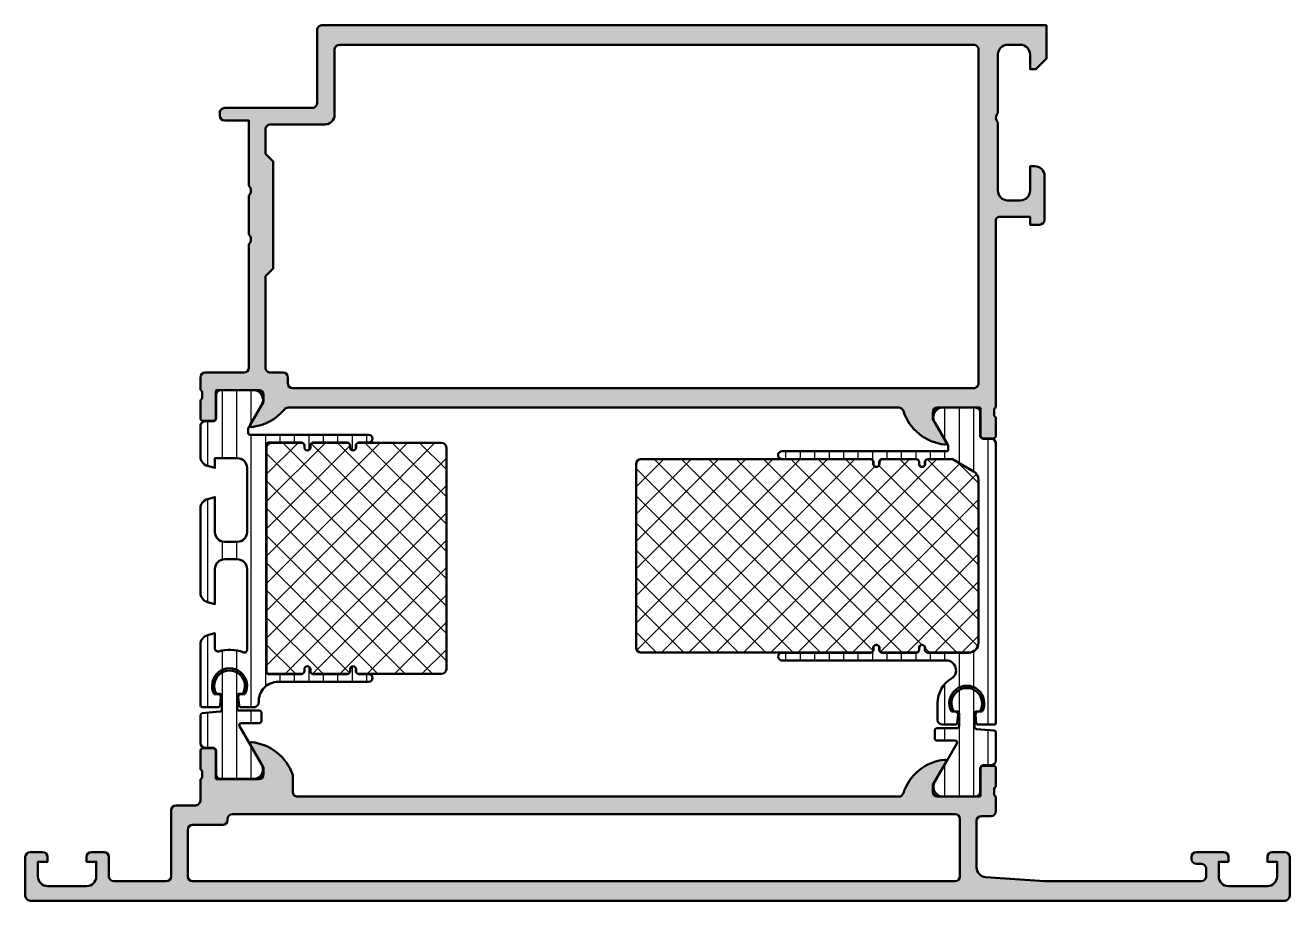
# Model space of a CAD drawing. Extents: x 5 to 135, y 0 to 90.
import ezdxf

# ---------------------------------------------------------------- set-up
doc = ezdxf.new("R2010")
doc.units = 0
for name, color, linetype, lineweight in [('0S-Alu contour', 7, 'Continuous', 50), ('0S-Alu hatch', 252, 'Continuous', 25), ('0S-Plastic contour', 254, 'Continuous', 50), ('0S-Plastic hatch', 253, 'Continuous', 25), ('0S-PT contour', 91, 'Continuous', 50), ('0S-PT hatch', 103, 'Continuous', 25)]:
    doc.layers.add(name, color=color, linetype=linetype, lineweight=lineweight)
pattern_1 = [(90, (0, 0), (-1.4859, 0), [])]
pattern_2 = [(135, (0, 0), (-1.403165018917055, -1.403165018917055), []), (225, (0, 0), (1.403165018917055, -1.403165018917055), [])]

# ---------------------------------------------------------------- blocks, each defined once
blk = doc.blocks.new('438170__1D05516E_EC9C_4BE5_8B2B_4D52592738B3_')
at = {"layer": '0S-Alu hatch'}
h = blk.add_hatch(color=256, dxfattribs=at)
edge = h.paths.add_edge_path()
edge.add_line((110, 90), (35.49998668463377, 90.00000000000047))
edge.add_arc((35.49998668463377, 89.50000000000013), 0.5000000000003411, 90, 180.00031508065)
edge.add_line((34.99998668464099, 89.49999725040276), (35.0000279287147, 82.00000274960851))
edge.add_ellipse((34.50002792872218, 82.00000000000159), major_axis=(-0.5000000000000854, 0), ratio=1, start_angle=89.9999999999983, end_angle=180.00031508065, ccw=False)
edge.add_line((34.50002792872216, 81.5000000000015), (25.50002792534575, 81.50000000000172))
edge.add_arc((25.50002792534574, 81.00000000000193), 0.4999999999997869, 89.99999999999837, 180)
edge.add_line((25.00002792534595, 81.00000000000193), (25.00002792534571, 80.70000000000236))
edge.add_arc((25.50002792534594, 80.70000000000199), 0.5000000000002274, 180, 270)
edge.add_line((25.50002792534594, 80.20000000000176), (28.00002792534588, 80.20000000000176))
edge.add_line((28.00002792534588, 80.20000000000176), (28.00002792534582, 73.49997253418145))
edge.add_ellipse((27.47500097135315, 72.99997253418145), major_axis=(-0.7250195186467849, 0), ratio=1, start_angle=136.398650048409, end_angle=223.6013499515911, ccw=False)
edge.add_line((28.00002792534582, 72.49997253418145), (28.00002792534576, 68.50000000000162))
edge.add_ellipse((27.47500096206292, 67.9999999911542), major_axis=(-0.7250195314758243, 0), ratio=1, start_angle=136.3986500484102, end_angle=223.6013499515962, ccw=False)
edge.add_line((28.00002792534582, 67.49999998230683), (27.99998982430046, 54.79999849996055))
edge.add_ellipse((27.49998982430287, 54.80000000000162), major_axis=(-0.4999999999998343, 0), ratio=1, start_angle=90, end_angle=179.9998281092619, ccw=False)
edge.add_line((27.49998982430287, 54.30000000000179), (23.49998982430313, 54.30000000000179))
edge.add_arc((23.49998982430313, 53.80000000000142), 0.5000000000003695, 90, 179.9998635457088)
edge.add_line((22.99998982430418, 53.80000119078975), (22.99998672830348, 52.50000000000057))
edge.add_ellipse((22.92115028176028, 52.23247940800724), major_axis=(-0.278895056327692, 0), ratio=1, start_angle=178.8354106259116, end_angle=253.58012358048842, ccw=False)
edge.add_line((23.19998772830358, 52.2268110000089), (23.19998772830349, 51.77321700000927))
edge.add_ellipse((22.92111963266049, 51.76755634053167), major_axis=(-0.278925541736984, 0), ratio=1, start_angle=106.42459455534001, end_angle=181.1628700729997, ccw=False)
edge.add_line((22.99998672830354, 51.50001300000887), (22.99998672830361, 49.62000200000024))
edge.add_arc((23.29998672830334, 49.62000200000026), 0.2999999999997271, 180, 269.9999999999919)
edge.add_line((23.29998672830329, 49.32000200000053), (24.27996104734628, 49.32000200000039))
edge.add_arc((24.27996104734632, 49.6200020000004), 0.3000000000000114, 269.9999999999919, 360)
edge.add_line((24.57996104734633, 49.6200020000004), (24.57996104734633, 52.38000000000035))
edge.add_ellipse((24.69996104734622, 52.38000000000035), major_axis=(-0.1199999999998908, 0), ratio=1, start_angle=270, end_angle=360, ccw=False)
edge.add_line((24.69996104734622, 52.50000000000024), (28.99998672830364, 52.50000000000024))
edge.add_ellipse((28.99998672830364, 52.00000000000027), major_axis=(-0.4999999999999716, 0), ratio=1, start_angle=180, end_angle=270, ccw=False)
edge.add_line((29.49998672830361, 52.00000000000027), (29.49998672830361, 51.30000000000042))
edge.add_line((29.49998672830361, 51.30000000000042), (28.13475784249806, 48.91635941813643))
edge.add_arc((28.23484741077079, 48.83108081220917), 0.1314928222600668, 139.5682419633989, 277.3366003641128)
edge.add_arc((27.76176348712832, 53.67660886184832), 5.000000000000373, 275.6225775508105, 320.7939814437909)
edge.add_ellipse((32.02359300292759, 50.20000000000269), major_axis=(-0.4999999999997529, 0), ratio=1, start_angle=269.9999999999984, end_angle=320.79398144379115, ccw=False)
edge.add_line((32.0235930029276, 50.70000000000245), (94.80000305174934, 50.69999999999947))
edge.add_ellipse((94.80000305174931, 50.19999999999461), major_axis=(-0.5000000000048673, 0), ratio=1, start_angle=197.7484163560703, end_angle=269.99999999999676, ccw=False)
edge.add_arc((100.0382262929281, 51.87660886184403), 5.000000000000405, 197.7484163560701, 264.3774224492231)
edge.add_arc((99.56188326710739, 47.03811978464394), 0.1381197846482686, 264.3774224492271, 389.9999999999965)
edge.add_line((99.68149850937805, 47.10717967696807), (98.30000305175571, 49.49999999999556))
edge.add_line((98.30000305175571, 49.49999999999556), (98.3000030517557, 50.19999999999573))
edge.add_ellipse((98.8000030517557, 50.19999999999573), major_axis=(-0.4999999999999858, 0), ratio=1, start_angle=270, end_angle=360, ccw=False)
edge.add_line((98.8000030517557, 50.69999999999571), (103.1000287327131, 50.69999999999573))
edge.add_ellipse((103.1000287327131, 50.5799999999959), major_axis=(-0.1199999999998269, 0), ratio=1, start_angle=180, end_angle=270, ccw=False)
edge.add_line((103.220028732713, 50.5799999999959), (103.220028732713, 47.82000199999572))
edge.add_arc((103.5200287327128, 47.82000199999572), 0.2999999999998408, 180, 269.9999999999973)
edge.add_line((103.5200287327128, 47.52000199999588), (104.5000030517558, 47.52000199999588))
edge.add_arc((104.5000030517558, 47.82000199999578), 0.2999999999998977, 269.9999999999973, 360)
edge.add_line((104.8000030517557, 47.82000199999578), (104.8000030517557, 49.70001300000433))
edge.add_ellipse((104.8788701473988, 49.96755634052711), major_axis=(-0.278925541736971, 0), ratio=1, start_angle=-1.1628700728680883, end_angle=73.57540544465712, ccw=False)
edge.add_line((104.6000020517558, 49.97321700000409), (104.6000020517558, 50.4268110000043))
edge.add_ellipse((104.8788394982987, 50.43247940800267), major_axis=(-0.2788950563273669, 0), ratio=1, start_angle=-73.58012358050229, end_angle=1.1645893740987958, ccw=False)
edge.add_line((104.8000030517557, 50.69999999999573), (104.8000030517574, 70.00000000000031))
edge.add_ellipse((105.1000030517576, 70.00000000000028), major_axis=(-0.300000000000125, 0), ratio=1, start_angle=269.99999999999454, end_angle=360, ccw=False)
edge.add_line((105.1000030517576, 70.30000000000041), (108.2999999999999, 70.30000000000007))
edge.add_line((108.2999999999999, 70.30000000000007), (108.2999999999999, 69.50000000000023))
edge.add_line((108.2999999999999, 69.50000000000023), (109.2999999999999, 69.50000000000024))
edge.add_arc((109.2999999999999, 70.00000000000023), 0.4999999999999858, 270, 360)
edge.add_line((109.7999999999999, 70.00000000000023), (109.7999999999999, 74.50000000000028))
edge.add_arc((108.8, 74.50000000000028), 0.999999999999943, 0, 90)
edge.add_line((108.8, 75.50000000000021), (108.2999999999999, 75.50000000000021))
edge.add_line((108.2999999999999, 75.50000000000021), (108.2999999999999, 73.0000000000002))
edge.add_ellipse((107.3, 73.0000000000002), major_axis=(-0.9999999999999715, 0), ratio=1, start_angle=90.0000000000008, end_angle=180, ccw=False)
edge.add_line((107.3, 72.00000000000023), (105.9999999999999, 72.00000000000021))
edge.add_ellipse((105.9999999999999, 73.00000000000013), major_axis=(-0.9999999999999147, 0), ratio=1, start_angle=0, end_angle=90, ccw=False)
edge.add_line((105, 73.00000000000013), (104.9999999999999, 80.00000000000023))
edge.add_ellipse((105.5249999999999, 80.50000000000023), major_axis=(-0.7249999999999732, 0), ratio=1, start_angle=-43.60281897270562, end_angle=43.60281897270568, ccw=False)
edge.add_line((104.9999999999999, 81.00000000000021), (104.9999999999999, 87.0000000000002))
edge.add_ellipse((106, 87.0000000000002), major_axis=(-1.000000000000028, 0), ratio=1, start_angle=270, end_angle=360, ccw=False)
edge.add_line((106, 88.00000000000023), (107.2999999999999, 88.00000000000023))
edge.add_ellipse((107.2999999999999, 87.00000000000021), major_axis=(-1, 0), ratio=1, start_angle=180, end_angle=270, ccw=False)
edge.add_line((108.2999999999999, 87.00000000000021), (108.2999999999999, 85.50000000000023))
edge.add_line((108.2999999999999, 85.50000000000023), (108.8999999999999, 85.50000000000023))
edge.add_line((108.8999999999999, 85.50000000000023), (109.9999999999999, 86.60000000000014))
edge.add_line((109.9999999999999, 86.60000000000014), (110, 90))
edge = h.paths.add_edge_path()
edge.add_line((36.80000730490046, 80.79999999998356), (36.8000073050211, 87.49963954735553))
edge.add_ellipse((37.30000730502114, 87.49963954735553), major_axis=(-0.5000000000000427, 0), ratio=1, start_angle=270.0006221125679, end_angle=360, ccw=False)
edge.add_line((37.30000187606483, 87.99963954732608), (102.4999976228007, 88.00034748316875))
edge.add_ellipse((102.5000030517569, 87.50034748319814), major_axis=(-0.5000000000000855, 0), ratio=1, start_angle=180, end_angle=270.0006221125549, ccw=False)
edge.add_line((103.000003051757, 87.50034748319814), (103.0000030517565, 53.19999999999884))
edge.add_ellipse((102.5000030517565, 53.19999999999884), major_axis=(-0.5, 0), ratio=1, start_angle=89.9999999999967, end_angle=180, ccw=False)
edge.add_line((102.5000030517565, 52.69999999999884), (32.49998997047801, 52.70000000000242))
edge.add_ellipse((32.49998997047804, 53.20000000000241), major_axis=(-0.4999999999999858, 0), ratio=1, start_angle=0, end_angle=89.9999999999967, ccw=False)
edge.add_line((31.99998997047805, 53.20000000000241), (31.99998997047805, 53.79932858417095))
edge.add_arc((31.499989970478, 53.79932858417095), 0.500000000000057, 0, 90)
edge.add_line((31.499989970478, 54.29932858417101), (30.19998997048262, 54.29932858417101))
edge.add_ellipse((30.19998997048262, 54.79932858417097), major_axis=(-0.4999999999999574, 0), ratio=1, start_angle=-0.00023128442859388088, end_angle=90, ccw=False)
edge.add_line((29.69998997048674, 54.79933060250831), (29.70002792286192, 64.20122159173854))
edge.add_line((29.70002792286192, 64.20122159173854), (30.50002792534599, 65.00122159422199))
edge.add_line((30.50002792534599, 65.00122159422199), (30.50002792534565, 76.00122759258501))
edge.add_line((30.50002792534565, 76.00122759258501), (29.70002792534592, 76.80122759258451))
edge.add_line((29.70002792534592, 76.80122759258451), (29.70002792534586, 79.30000000000166))
edge.add_ellipse((30.20002792534589, 79.30000000000166), major_axis=(-0.5000000000000285, 0), ratio=1, start_angle=269.99999999999676, end_angle=360, ccw=False)
edge.add_line((30.20002792534592, 79.80000000000169), (35.80000730490059, 79.80000000000167))
edge.add_arc((35.80000730490059, 80.80000000000155), 0.9999999999998721, 270, 360)
at = {"layer": '0S-Alu contour', "color": 7}
for points in [[(110, 90), (35.49998668463377, 90.00000000000047)], [(108.2999999999999, 87.00000000000021), (108.2999999999999, 85.50000000000023), (108.8999999999999, 85.50000000000023), (109.9999999999999, 86.60000000000014), (110, 90)], [(34.99998668464099, 89.49999725040276), (35.0000279287147, 82.00000274960851)], [(36.80000730490046, 80.79999999998356), (36.8000073050211, 87.49963954735553)], [(37.30000187606483, 87.99963954732608), (102.4999976228007, 88.00034748316875)], [(103.000003051757, 87.50034748319814), (103.0000030517565, 53.19999999999884)], [(106, 88.00000000000023), (107.2999999999999, 88.00000000000023)], [(104.9999999999999, 81.00000000000021), (104.9999999999999, 87.0000000000002)], [(25.00002792534595, 81.00000000000193), (25.00002792534571, 80.70000000000236)], [(34.50002792872216, 81.5000000000015), (25.50002792534575, 81.50000000000172)], [(25.50002792534594, 80.20000000000176), (28.00002792534588, 80.20000000000176), (28.00002792534582, 73.49997253418145)], [(30.20002792534592, 79.80000000000169), (35.80000730490059, 79.80000000000167)], [(105, 73.00000000000013), (104.9999999999999, 80.00000000000023)], [(29.69998997048674, 54.79933060250831), (29.70002792286192, 64.20122159173854), (30.50002792534599, 65.00122159422199), (30.50002792534565, 76.00122759258501), (29.70002792534592, 76.80122759258451), (29.70002792534586, 79.30000000000166)], [(108.8, 75.50000000000021), (108.2999999999999, 75.50000000000021), (108.2999999999999, 73.0000000000002)], [(109.7999999999999, 70.00000000000023), (109.7999999999999, 74.50000000000028)], [(28.00002792534582, 72.49997253418145), (28.00002792534576, 68.50000000000162)], [(107.3, 72.00000000000023), (105.9999999999999, 72.00000000000021)], [(105.1000030517576, 70.30000000000041), (108.2999999999999, 70.30000000000007), (108.2999999999999, 69.50000000000023), (109.2999999999999, 69.50000000000024)], [(104.8000030517557, 50.69999999999573), (104.8000030517574, 70.00000000000031)], [(28.00002792534582, 67.49999998230683), (27.99998982430046, 54.79999849996055)], [(22.99998982430418, 53.80000119078975), (22.99998672830348, 52.50000000000057)], [(27.49998982430287, 54.30000000000179), (23.49998982430313, 54.30000000000179)], [(31.499989970478, 54.29932858417101), (30.19998997048262, 54.29932858417101)], [(31.99998997047805, 53.20000000000241), (31.99998997047805, 53.79932858417095)], [(23.19998772830358, 52.2268110000089), (23.19998772830349, 51.77321700000927)], [(24.57996104734633, 49.6200020000004), (24.57996104734633, 52.38000000000035)], [(24.69996104734622, 52.50000000000024), (28.99998672830364, 52.50000000000024)], [(102.5000030517565, 52.69999999999884), (32.49998997047801, 52.70000000000242)], [(22.99998672830354, 51.50001300000887), (22.99998672830361, 49.62000200000024)], [(29.49998672830361, 52.00000000000027), (29.49998672830361, 51.30000000000042), (28.13475784249806, 48.91635941813643)], [(32.0235930029276, 50.70000000000245), (94.80000305174934, 50.69999999999947)], [(99.68149850937805, 47.10717967696807), (98.30000305175571, 49.49999999999556), (98.3000030517557, 50.19999999999573)], [(98.8000030517557, 50.69999999999571), (103.1000287327131, 50.69999999999573)], [(103.220028732713, 50.5799999999959), (103.220028732713, 47.82000199999572)], [(104.6000020517558, 49.97321700000409), (104.6000020517558, 50.4268110000043)], [(104.8000030517557, 47.82000199999578), (104.8000030517557, 49.70001300000433)], [(23.29998672830329, 49.32000200000053), (24.27996104734628, 49.32000200000039)], [(103.5200287327128, 47.52000199999588), (104.5000030517558, 47.52000199999588)]]:
    blk.add_lwpolyline(points, dxfattribs=at)
for centre, radius, start, end in [((35.49998668463377, 89.50000000000013), 0.5000000000003411, 90, 180.00031508065), ((25.50002792534574, 81.00000000000193), 0.4999999999997869, 89.99999999999837, 180), ((25.50002792534594, 80.70000000000199), 0.5000000000002274, 180, 270), ((35.80000730490059, 80.80000000000155), 0.9999999999998721, 270, 0), ((108.8, 74.50000000000028), 0.999999999999943, 0, 90), ((109.2999999999999, 70.00000000000023), 0.4999999999999858, 270, 0), ((23.49998982430313, 53.80000000000142), 0.5000000000003695, 90, 179.9998635457088), ((31.499989970478, 53.79932858417095), 0.500000000000057, 0, 90), ((23.29998672830334, 49.62000200000026), 0.2999999999997271, 180, 269.9999999999919), ((24.27996104734632, 49.6200020000004), 0.3000000000000114, 269.9999999999919, 0), ((27.76176348712832, 53.67660886184832), 5.000000000000373, 275.6225775508105, 320.7939814437909), ((100.0382262929281, 51.87660886184403), 5.000000000000405, 197.7484163560701, 264.3774224492231), ((28.23484741077079, 48.83108081220917), 0.1314928222600668, 139.5682419633989, 277.3366003641128), ((99.56188326710739, 47.03811978464394), 0.1381197846482686, 264.3774224492271, 29.9999999999965), ((103.5200287327128, 47.82000199999572), 0.2999999999998408, 180, 269.9999999999973), ((104.5000030517558, 47.82000199999578), 0.2999999999998977, 269.9999999999973, 0)]:
    blk.add_arc(centre, radius, start, end, dxfattribs=at)
at = {"layer": '0S-Alu contour', "color": 7, "extrusion": (0, 0, -1)}
for centre, radius, start, end in [((-37.30000730502114, 87.49963954735553), 0.5000000000000427, 0, 89.9993778874321), ((-102.5000030517569, 87.50034748319814), 0.5000000000000855, 89.99937788744512, 180), ((-106, 87.0000000000002), 1.000000000000028, 0, 90), ((-107.2999999999999, 87.00000000000021), 1, 90, 180), ((-34.50002792872218, 82.00000000000159), 0.5000000000000854, 179.99968491935, 270.0000000000017), ((-105.5249999999999, 80.50000000000023), 0.7249999999999732, 316.3971810272943, 43.60281897270563), ((-30.20002792534589, 79.30000000000166), 0.5000000000000285, 0, 90.00000000000325), ((-27.47500097135315, 72.99997253418145), 0.7250195186467849, 136.3986500484089, 223.601349951591), ((-105.9999999999999, 73.00000000000013), 0.9999999999999147, 270, 0), ((-107.3, 73.0000000000002), 0.9999999999999715, 180, 269.9999999999992), ((-105.1000030517576, 70.00000000000028), 0.300000000000125, 0, 90.00000000000543), ((-27.47500096206292, 67.9999999911542), 0.7250195314758243, 136.3986500484038, 223.6013499515898), ((-27.49998982430287, 54.80000000000162), 0.4999999999998343, 180.0001718907381, 270), ((-30.19998997048262, 54.79932858417097), 0.4999999999999574, 270, 0.0002312844285367), ((-22.92115028176028, 52.23247940800724), 0.278895056327692, 106.4198764195116, 181.1645893740885), ((-24.69996104734622, 52.38000000000035), 0.1199999999998909, 0, 90), ((-28.99998672830364, 52.00000000000027), 0.4999999999999716, 90, 180), ((-32.49998997047804, 53.20000000000241), 0.4999999999999858, 270.0000000000033, 0), ((-102.5000030517565, 53.19999999999884), 0.5, 180, 270.0000000000033), ((-22.92111963266049, 51.76755634053167), 0.278925541736984, 178.8371299270003, 253.57540544466), ((-32.02359300292759, 50.20000000000269), 0.4999999999997529, 39.20601855620883, 90.0000000000016), ((-94.80000305174931, 50.19999999999461), 0.5000000000048673, 90.00000000000325, 162.2515836439297), ((-98.8000030517557, 50.19999999999573), 0.4999999999999858, 0, 90), ((-103.1000287327131, 50.5799999999959), 0.1199999999998269, 90, 180), ((-104.8788394982987, 50.43247940800267), 0.2788950563273669, 358.8354106259012, 73.58012358050233), ((-104.8788701473988, 49.96755634052711), 0.278925541736971, 286.4245945553429, 1.162870072868045)]:
    blk.add_arc(centre, radius, start, end, dxfattribs=at)
blk = doc.blocks.new('438180__814EAFC7_BF43_4CFC_AAF3_BC1D831160ED_')
at = {"layer": '0S-Alu hatch'}
h = blk.add_hatch(color=256, dxfattribs=at)
edge = h.paths.add_edge_path()
edge.add_arc((20.5, 9.300000000000033), 0.5, 90, 180)
edge.add_line((20, 9.300000000000033), (19.99999999999998, 2.500000000000039))
edge.add_ellipse((19.49999999999998, 2.500000000000039), major_axis=(-0.5, 0), ratio=1, start_angle=90, end_angle=180, ccw=False)
edge.add_line((19.49999999999998, 2.000000000000039), (14.09999999999999, 2.000000000000033))
edge.add_ellipse((14.09999999999999, 2.500000000000033), major_axis=(-0.5, 0), ratio=1, start_angle=0, end_angle=90, ccw=False)
edge.add_line((13.59999999999999, 2.500000000000033), (13.59999999999999, 4.500000000000043))
edge.add_arc((13.09999999999999, 4.500000000000042), 0.5, 0, 90)
edge.add_line((13.09999999999999, 5.000000000000042), (11.79999999999999, 5.000000000000047))
edge.add_arc((11.79999999999999, 4.500000000000047), 0.5, 90, 180)
edge.add_line((11.29999999999999, 4.500000000000047), (11.29999999999999, 4.000000000000041))
edge.add_line((11.29999999999999, 4.000000000000041), (12.29999999999999, 4.000000000000041))
edge.add_line((12.29999999999999, 4.000000000000041), (12.29999999999999, 2.500000000000023))
edge.add_ellipse((11.30000000000002, 2.500000000000019), major_axis=(-0.9999999999999715, 0), ratio=1, start_angle=90, end_angle=180, ccw=False)
edge.add_line((11.30000000000002, 1.500000000000048), (7.300000000000011, 1.500000000000038))
edge.add_ellipse((7.300000000000011, 2.500000000000038), major_axis=(-1, 0), ratio=1, start_angle=0, end_angle=90, ccw=False)
edge.add_line((6.300000000000011, 2.500000000000038), (6.300000000000011, 4.000000000000043))
edge.add_line((6.300000000000011, 4.000000000000043), (7.299999999999997, 4.000000000000043))
edge.add_line((7.299999999999997, 4.000000000000043), (7.300000000000011, 4.500000000000015))
edge.add_arc((6.799999999999982, 4.500000000000015), 0.5000000000000285, 0, 90)
edge.add_line((6.799999999999982, 5.000000000000044), (5.5, 5.000000000000047))
edge.add_arc((5.5, 4.500000000000047), 0.5, 90, 180)
edge.add_line((5, 4.500000000000047), (5, 0.5000000000000462))
edge.add_arc((5.5, 0.5000000000000461), 0.5, 180, 270)
edge.add_line((5.5, 4.61e-14), (134.5, 1e-16))
edge.add_arc((134.5, 0.5000000000000002), 0.5000000000000001, 270, 360)
edge.add_line((135, 0.5000000000000002), (135, 4.5))
edge.add_arc((134.5, 4.5), 0.5, 0, 90)
edge.add_line((134.5, 5), (133.2, 5))
edge.add_arc((133.2, 4.5), 0.5, 90, 180)
edge.add_line((132.7, 4.5), (132.7, 4))
edge.add_line((132.7, 4), (133.7, 3.999999999999999))
edge.add_line((133.7, 3.999999999999999), (133.7, 2.499999999999999))
edge.add_ellipse((132.7, 2.499999999999999), major_axis=(-0.9999999999999857, 0), ratio=1, start_angle=90, end_angle=180, ccw=False)
edge.add_line((132.7, 1.500000000000013), (128.7, 1.500000000000001))
edge.add_ellipse((128.7, 2.5), major_axis=(-0.9999999999999991, 0), ratio=1, start_angle=0, end_angle=90, ccw=False)
edge.add_line((127.7, 2.5), (127.7, 4.000000000000002))
edge.add_line((127.7, 4.000000000000002), (128.7, 4.000000000000001))
edge.add_line((128.7, 4.000000000000001), (128.7, 4.5))
edge.add_arc((128.2, 4.500000000000001), 0.5, 0, 90)
edge.add_line((128.2, 5.000000000000001), (125.4, 5.000000000000003))
edge.add_arc((125.4, 4.500000000000003), 0.5, 90, 180)
edge.add_line((124.9, 4.500000000000003), (124.9, 4.299999999999998))
edge.add_arc((125.4, 4.300000000000002), 0.5, 180, 270)
edge.add_line((125.4, 3.800000000000002), (125.9, 3.800000000000004))
edge.add_ellipse((125.9, 3.3), major_axis=(-0.5000000000000036, 0), ratio=1, start_angle=180, end_angle=270, ccw=False)
edge.add_line((126.4, 3.3), (126.4, 2.500000000000003))
edge.add_ellipse((125.9, 2.500000000000003), major_axis=(-0.5, 0), ratio=1, start_angle=90, end_angle=180, ccw=False)
edge.add_line((125.9, 2.000000000000003), (109.8, 2.000000000000009))
edge.add_line((109.8, 2.000000000000009), (103.728752950012, 2.433660503570578))
edge.add_ellipse((103.8, 3.431119203401306), major_axis=(-0.9999999999999925, 0), ratio=1, start_angle=0, end_angle=85.91438322002551, ccw=False)
edge.add_line((102.8, 3.431119203401306), (102.8, 8.200000000000015))
edge.add_ellipse((103.3, 8.200000000000015), major_axis=(-0.4999999999999858, 0), ratio=1, start_angle=270, end_angle=360, ccw=False)
edge.add_line((103.3, 8.700000000000001), (104.3, 8.700000000000008))
edge.add_arc((104.3, 9.200000000000008), 0.5, 270, 360)
edge.add_line((104.8, 9.200000000000008), (104.8, 10.69999999999998))
edge.add_ellipse((104.878836446543, 10.96752059199311), major_axis=(-0.2788950563274415, 0), ratio=1, start_angle=-1.1645893740658835, end_angle=73.58012358050678, ccw=False)
edge.add_line((104.599999, 10.97318899999133), (104.599999, 11.42678299999165))
edge.add_ellipse((104.8788670956432, 11.43244365946854), major_axis=(-0.2789255417371686, 0), ratio=1, start_angle=-73.57540544464462, end_angle=1.1628700728535932, ccw=False)
edge.add_line((104.8, 11.6999869999915), (104.8, 13.579998))
edge.add_arc((104.5, 13.579998), 0.2999999999999971, 0, 90)
edge.add_line((104.5, 13.879998), (103.5200256809572, 13.879998))
edge.add_arc((103.5200256809572, 13.579998), 0.3000000000000007, 90, 180)
edge.add_line((103.2200256809572, 13.579998), (103.2200256809572, 10.82))
edge.add_ellipse((103.1000256809572, 10.82), major_axis=(-0.1200000000000045, 0), ratio=1, start_angle=90, end_angle=180, ccw=False)
edge.add_line((103.1000256809572, 10.69999999999999), (98.80000000000003, 10.7))
edge.add_ellipse((98.80000000000003, 11.2), major_axis=(-0.5, 0), ratio=1, start_angle=0, end_angle=90, ccw=False)
edge.add_line((98.30000000000001, 11.2), (98.30000000000001, 11.9))
edge.add_line((98.30000000000001, 11.9), (99.68149545762238, 14.29282032302755))
edge.add_arc((99.56188021535169, 14.36188021535171), 0.1381197846483185, 330.0000000000028, 455.6225775507826)
edge.add_arc((100.0382232411738, 9.523391138152158), 5.00000000000005, 95.62257755079324, 162.2515836439299)
edge.add_ellipse((94.79999999999998, 11.19999999999996), major_axis=(-0.4999999999999579, 0), ratio=1, start_angle=90, end_angle=162.2515836439314, ccw=False)
edge.add_line((94.79999999999998, 10.7), (33, 10.70000000000003))
edge.add_ellipse((32.99999999999999, 11.20000000000002), major_axis=(-0.4999999999999858, 0), ratio=1, start_angle=0, end_angle=90.00000000000159, ccw=False)
edge.add_line((32.5, 11.20000000000002), (32.50000000000002, 12.92002525929592))
edge.add_arc((27.76177675882621, 11.32339113815223), 4.999999999999984, 18.62221896074839, 84.37742244920652)
edge.add_arc((28.23811978464832, 16.16188021535172), 0.1381197846482905, 84.37742244921046, 209.9999999999979)
edge.add_line((28.11850454237766, 16.09282032302758), (29.5, 13.70000000000003))
edge.add_line((29.5, 13.70000000000003), (29.50000000000001, 13.00000000000004))
edge.add_ellipse((29, 13.00000000000004), major_axis=(-0.5000000000000142, 0), ratio=1, start_angle=90, end_angle=180, ccw=False)
edge.add_line((29, 12.50000000000003), (24.69997431904278, 12.50000000000005))
edge.add_ellipse((24.69997431904278, 12.62000000000005), major_axis=(-0.1200000000000045, 0), ratio=1, start_angle=0, end_angle=90, ccw=False)
edge.add_line((24.57997431904278, 12.62000000000005), (24.57997431904279, 15.37999800000003))
edge.add_arc((24.27997431904278, 15.37999800000003), 0.3000000000000114, 0, 90)
edge.add_line((24.27997431904278, 15.67999800000004), (23.29999999999998, 15.67999800000005))
edge.add_arc((23.29999999999997, 15.37999800000005), 0.2999999999999954, 89.99999999999729, 180)
edge.add_line((22.99999999999997, 15.37999800000005), (23, 13.49998699999152))
edge.add_ellipse((22.92113290435683, 13.23244365946859), major_axis=(-0.2789255417371429, 0), ratio=1, start_angle=178.8371299271167, end_angle=253.57540544464308, ccw=False)
edge.add_line((23.20000099999999, 13.22678299999155), (23.20000099999999, 12.77318899999163))
edge.add_ellipse((22.92116355345694, 12.76752059199316), major_axis=(-0.2788950563274399, 0), ratio=1, start_angle=106.4198764194933, end_angle=181.1645893741182, ccw=False)
edge.add_line((22.99999999999998, 12.50000000000003), (22.99999999999998, 10.30000000000002))
edge.add_ellipse((22.50000000000001, 10.30000000000002), major_axis=(-0.4999999999999716, 0), ratio=1, start_angle=89.9999999999983, end_angle=180, ccw=False)
edge.add_line((22.5, 9.800000000000052), (20.5, 9.800000000000033))
edge = h.paths.add_edge_path()
edge.add_line((22.2, 7.800000000000039), (25.30000000000001, 7.800000000000039))
edge.add_arc((25.30000000000001, 8.300000000000026), 0.4999999999999858, 270, 360)
edge.add_line((25.8, 8.300000000000026), (25.8, 8.400000000000023))
edge.add_ellipse((26.30000000000001, 8.400000000000023), major_axis=(-0.5000000000000142, 0), ratio=1, start_angle=270.00000000000165, end_angle=360, ccw=False)
edge.add_line((26.3, 8.900000000000038), (100.6, 8.900000000000007))
edge.add_ellipse((100.6, 8.40000000000001), major_axis=(-0.4999999999999983, 0), ratio=1, start_angle=180, end_angle=270, ccw=False)
edge.add_line((101.1, 8.40000000000001), (101.1, 2.500000000000012))
edge.add_ellipse((100.6, 2.500000000000012), major_axis=(-0.5, 0), ratio=1, start_angle=90, end_angle=180, ccw=False)
edge.add_line((100.6, 2.000000000000012), (22.2, 2.000000000000038))
edge.add_ellipse((22.2, 2.500000000000037), major_axis=(-0.4999999999999996, 0), ratio=1, start_angle=0, end_angle=90, ccw=False)
edge.add_line((21.7, 2.500000000000037), (21.7, 7.300000000000039))
edge.add_ellipse((22.2, 7.300000000000039), major_axis=(-0.5, 0), ratio=1, start_angle=270, end_angle=360, ccw=False)
at = {"layer": '0S-Alu contour', "color": 7}
for points in [[(24.27997431904278, 15.67999800000004), (23.29999999999998, 15.67999800000005)], [(28.11850454237766, 16.09282032302758), (29.5, 13.70000000000003), (29.50000000000001, 13.00000000000004)], [(22.99999999999997, 15.37999800000005), (23, 13.49998699999152)], [(24.57997431904278, 12.62000000000005), (24.57997431904279, 15.37999800000003)], [(23.20000099999999, 13.22678299999155), (23.20000099999999, 12.77318899999163)], [(98.30000000000001, 11.2), (98.30000000000001, 11.9), (99.68149545762238, 14.29282032302755)], [(103.2200256809572, 13.579998), (103.2200256809572, 10.82)], [(104.5, 13.879998), (103.5200256809572, 13.879998)], [(104.8, 11.6999869999915), (104.8, 13.579998)], [(22.99999999999998, 12.50000000000003), (22.99999999999998, 10.30000000000002)], [(29, 12.50000000000003), (24.69997431904278, 12.50000000000005)], [(32.5, 11.20000000000002), (32.50000000000002, 12.92002525929592)], [(94.79999999999998, 10.7), (33, 10.70000000000003)], [(103.1000256809572, 10.69999999999999), (98.80000000000003, 10.7)], [(104.599999, 10.97318899999133), (104.599999, 11.42678299999165)], [(104.8, 9.200000000000008), (104.8, 10.69999999999998)], [(20, 9.300000000000033), (19.99999999999998, 2.500000000000039)], [(22.5, 9.800000000000052), (20.5, 9.800000000000033)], [(25.8, 8.300000000000026), (25.8, 8.400000000000023)], [(26.3, 8.900000000000038), (100.6, 8.900000000000007)], [(101.1, 8.40000000000001), (101.1, 2.500000000000012)], [(102.8, 3.431119203401306), (102.8, 8.200000000000015)], [(103.3, 8.700000000000001), (104.3, 8.700000000000008)], [(21.7, 2.500000000000037), (21.7, 7.300000000000039)], [(22.2, 7.800000000000039), (25.30000000000001, 7.800000000000039)], [(5, 4.500000000000047), (5, 0.5000000000000462)], [(6.799999999999982, 5.000000000000044), (5.5, 5.000000000000047)], [(6.300000000000011, 2.500000000000038), (6.300000000000011, 4.000000000000043), (7.299999999999997, 4.000000000000043), (7.300000000000011, 4.500000000000015)], [(11.29999999999999, 4.500000000000047), (11.29999999999999, 4.000000000000041), (12.29999999999999, 4.000000000000041), (12.29999999999999, 2.500000000000023)], [(13.09999999999999, 5.000000000000042), (11.79999999999999, 5.000000000000047)], [(13.59999999999999, 2.500000000000033), (13.59999999999999, 4.500000000000043)], [(124.9, 4.500000000000003), (124.9, 4.299999999999998)], [(128.2, 5.000000000000001), (125.4, 5.000000000000003)], [(127.7, 2.5), (127.7, 4.000000000000002), (128.7, 4.000000000000001), (128.7, 4.5)], [(132.7, 4.5), (132.7, 4), (133.7, 3.999999999999999), (133.7, 2.499999999999999)], [(134.5, 5), (133.2, 5)], [(135, 0.5000000000000002), (135, 4.5)], [(125.4, 3.800000000000002), (125.9, 3.800000000000004)], [(126.4, 3.3), (126.4, 2.500000000000003)], [(11.30000000000002, 1.500000000000048), (7.300000000000011, 1.500000000000038)], [(19.49999999999998, 2.000000000000039), (14.09999999999999, 2.000000000000033)], [(100.6, 2.000000000000012), (22.2, 2.000000000000038)], [(125.9, 2.000000000000003), (109.8, 2.000000000000009), (103.728752950012, 2.433660503570578)], [(132.7, 1.500000000000013), (128.7, 1.500000000000001)], [(5.5, 4.61e-14), (134.5, 1e-16)]]:
    blk.add_lwpolyline(points, dxfattribs=at)
for centre, radius, start, end in [((23.29999999999997, 15.37999800000005), 0.2999999999999954, 89.99999999999729, 180), ((24.27997431904278, 15.37999800000003), 0.3000000000000114, 0, 90), ((28.23811978464832, 16.16188021535172), 0.1381197846482905, 84.37742244921046, 209.9999999999979), ((27.76177675882621, 11.32339113815223), 4.999999999999984, 18.62221896074839, 84.37742244920652), ((100.0382232411738, 9.523391138152158), 5.00000000000005, 95.62257755079324, 162.2515836439299), ((99.56188021535169, 14.36188021535171), 0.1381197846483185, 330.0000000000028, 95.6225775507827), ((103.5200256809572, 13.579998), 0.3000000000000007, 90, 180), ((104.5, 13.579998), 0.2999999999999971, 0, 90), ((20.5, 9.300000000000033), 0.5, 90, 180), ((104.3, 9.200000000000008), 0.5, 270, 0), ((25.30000000000001, 8.300000000000026), 0.4999999999999858, 270, 0), ((5.5, 4.500000000000047), 0.5, 90, 180), ((6.799999999999982, 4.500000000000015), 0.5000000000000285, 0, 90), ((11.79999999999999, 4.500000000000047), 0.5, 90, 180), ((13.09999999999999, 4.500000000000042), 0.5, 0, 90), ((125.4, 4.500000000000003), 0.5, 90, 180), ((125.4, 4.300000000000002), 0.5, 180, 270), ((128.2, 4.500000000000001), 0.5, 0, 90), ((133.2, 4.5), 0.5, 90, 180), ((134.5, 4.5), 0.5, 0, 90), ((5.5, 0.5000000000000461), 0.5, 180, 270), ((134.5, 0.5000000000000002), 0.5000000000000001, 270, 0)]:
    blk.add_arc(centre, radius, start, end, dxfattribs=at)
at = {"layer": '0S-Alu contour', "color": 7, "extrusion": (0, 0, -1)}
for centre, radius, start, end in [((-22.92113290435683, 13.23244365946859), 0.2789255417371429, 106.4245945553569, 181.1628700728834), ((-22.92116355345694, 12.76752059199316), 0.2788950563274399, 178.8354106258818, 253.5801235805067), ((-24.69997431904278, 12.62000000000005), 0.1200000000000045, 270, 0), ((-29, 13.00000000000004), 0.5000000000000142, 180, 270), ((-32.99999999999999, 11.20000000000002), 0.4999999999999858, 269.9999999999984, 0), ((-94.79999999999998, 11.19999999999996), 0.4999999999999579, 197.7484163560686, 270), ((-98.80000000000003, 11.2), 0.5, 270, 0), ((-103.1000256809572, 10.82), 0.1200000000000045, 180, 270), ((-104.878836446543, 10.96752059199311), 0.2788950563274415, 286.4198764194932, 1.164589374065939), ((-104.8788670956432, 11.43244365946854), 0.2789255417371686, 358.8371299271464, 73.57540544464467), ((-22.50000000000001, 10.30000000000002), 0.4999999999999716, 180, 270.0000000000017), ((-26.30000000000001, 8.400000000000023), 0.5000000000000142, 0, 89.99999999999837), ((-100.6, 8.40000000000001), 0.4999999999999983, 90, 180), ((-103.3, 8.200000000000015), 0.4999999999999858, 0, 90), ((-22.2, 7.300000000000039), 0.5, 0, 90), ((-103.8, 3.431119203401306), 0.9999999999999925, 274.0856167799746, 0), ((-125.9, 3.3), 0.5000000000000036, 90, 180), ((-7.300000000000011, 2.500000000000038), 1, 270, 0), ((-11.30000000000002, 2.500000000000019), 0.9999999999999715, 180, 270), ((-14.09999999999999, 2.500000000000033), 0.5, 270, 0), ((-19.49999999999998, 2.500000000000039), 0.5, 180, 270), ((-22.2, 2.500000000000037), 0.4999999999999996, 270, 0), ((-100.6, 2.500000000000012), 0.5, 180, 270), ((-125.9, 2.500000000000003), 0.5, 180, 270), ((-128.7, 2.5), 0.9999999999999991, 270, 0), ((-132.7, 2.499999999999999), 0.9999999999999857, 180, 270)]:
    blk.add_arc(centre, radius, start, end, dxfattribs=at)
blk = doc.blocks.new('284259__4659CE4C_EB34_4EAA_8749_685A885AA79D___32952C73_96AE_47C9_905A_E370981727F3_')
at = {"layer": '0S-Plastic hatch'}
h = blk.add_hatch(dxfattribs=at)
h.set_pattern_fill('ANSI31', color=256, scale=0.4680000000000001, angle=45, style=0)
h.set_pattern_definition(pattern_1)
edge = h.paths.add_edge_path()
edge.add_ellipse((104.3000061035155, 46.99000594616268), major_axis=(-0.4999969482402137, 0), ratio=1, start_angle=180, end_angle=269.9999925343823, ccw=False)
edge.add_line((104.8000030517557, 46.99000594616268), (104.8000030517557, 18.30004425027196))
edge.add_ellipse((104.600006103515, 18.30004425027196), major_axis=(-0.1999969482406669, 0), ratio=1, start_angle=90, end_angle=180, ccw=False)
edge.add_line((104.600006103515, 18.10004730203129), (102.9739907320338, 18.10004730203129))
edge.add_ellipse((102.9739907320338, 18.30004730203144), major_axis=(-0.2000000000001485, 0), ratio=1, start_angle=5.000156552669807, end_angle=90, ccw=False)
edge.add_line((102.7747518400442, 18.28261560908954), (102.7011477655308, 19.12388755558711))
edge.add_ellipse((103.000006103515, 19.15003509499994), major_axis=(-0.3000000000000394, 0), ratio=1, start_angle=-89.99999999998357, end_angle=5.000156552669694, ccw=False)
edge.add_line((103.0000061035149, 19.45003509499998), (103.3866099707032, 19.45003509500009))
edge.add_arc((101.7999468059643, 20.30003509597677), 1.799999999999962, 331.8213572242008, 568.1786427757991)
edge.add_line((100.2132836412253, 19.45003509500009), (100.6000061035152, 19.45003509500001))
edge.add_ellipse((100.6000061035151, 19.15003509499995), major_axis=(-0.3000000000000611, 0), ratio=1, start_angle=174.9998434473268, end_angle=269.99999999998914, ccw=False)
edge.add_line((100.8988644414993, 19.1238875555871), (100.8252603669858, 18.28261560908934))
edge.add_ellipse((100.6260214749964, 18.30004730203124), major_axis=(-0.1999999999999276, 0), ratio=1, start_angle=90.00000000000409, end_angle=174.9998434473265, ccw=False)
edge.add_line((100.6260214749965, 18.10004730203131), (99.30000610351203, 18.10004730203125))
edge.add_ellipse((99.300006103512, 18.60004730203145), major_axis=(-0.5000000000002025, 0), ratio=1, start_angle=0.00199859456898821, end_angle=90.00000000000318, ccw=False)
edge.add_line((98.800006103816, 18.60002986100363), (98.79994680778942, 20.29993044981055))
edge.add_ellipse((101.7999468059644, 20.30003509597678), major_axis=(-3.000000000000193, 0), ratio=1, start_angle=-58.2116693563878, end_angle=0.0019985947512850544, ccw=False)
edge.add_arc((99.69281605381771, 23.70003509500013), 0.9999999999999653, 301.7883306436118, 449.9999999999992)
edge.add_line((99.69281605381774, 24.70003509500009), (82.79999389648076, 24.7000350950001))
edge.add_ellipse((82.79999389648076, 25.10002899148451), major_axis=(-0.3999938964844105, 0), ratio=1, start_angle=-90, end_angle=90, ccw=False)
edge.add_line((82.79999389648076, 25.50002288796892), (91.90001220702759, 25.50002288796883))
edge.add_arc((91.90001220702759, 25.80002288796883), 0.2999999999999971, 270, 360)
edge.add_line((92.2000122070276, 25.80002288796883), (92.2000122070276, 26.00002317582948))
edge.add_ellipse((92.5000076293909, 26.00002317582948), major_axis=(-0.2999954223632812, 0), ratio=1, start_angle=180, end_angle=360, ccw=False)
edge.add_line((92.80000305175417, 26.00002317582949), (92.80000305175417, 25.80002288796882))
edge.add_arc((93.10000305175419, 25.80002288796883), 0.3000000000000114, 180, 270)
edge.add_line((93.10000305175419, 25.50002288796882), (96.60001220702753, 25.50002288796882))
edge.add_arc((96.60001220702753, 25.80002288796882), 0.3000000000000043, 270, 360)
edge.add_line((96.90001220702754, 25.80002288796882), (96.90001220702754, 26.00002288796883))
edge.add_ellipse((97.20000762939083, 26.00002288796884), major_axis=(-0.2999954223632812, 0), ratio=1, start_angle=180, end_angle=360, ccw=False)
edge.add_line((97.50000305175412, 26.00002288796884), (97.50000305175412, 25.80002288796896))
edge.add_arc((97.80000305175413, 25.80002288796898), 0.3000000000000114, 180, 270)
edge.add_line((97.80000305175413, 25.50002288796897), (102.0000049806573, 25.50002288796873))
edge.add_arc((102.0000049806573, 26.5000228879687), 0.9999999999999715, 269.9999999999968, 360.0000430627042)
edge.add_line((103.000004980657, 26.50002363955467), (102.9999923707905, 43.27920799247601))
edge.add_arc((101.9999174303323, 43.27920724090125), 1.000074940458544, 4.30627041987e-05, 60.00506640637238)
edge.add_line((102.4998783141624, 44.14534175769004), (100.3262207031213, 45.40004730203135))
edge.add_line((100.3262207031213, 45.40004730203135), (97.80000305175423, 45.40004730203145))
edge.add_arc((97.80000305175423, 45.10004730203127), 0.3000000000001819, 90, 180)
edge.add_line((97.50000305175404, 45.10004730203127), (97.50000305175404, 44.90004730203144))
edge.add_ellipse((97.20000762939077, 44.90004730203144), major_axis=(-0.2999954223632812, 0), ratio=1, start_angle=0, end_angle=180, ccw=False)
edge.add_line((96.90001220702749, 44.90004730203143), (96.90001220702749, 45.1000473020313))
edge.add_arc((96.60001220702756, 45.1000473020313), 0.2999999999999261, 0, 89.99999528766575)
edge.add_line((96.60001223170129, 45.40004730203122), (93.10000307642802, 45.40004758989208))
edge.add_arc((93.1000030517543, 45.1000475898919), 0.300000000000183, 89.99999528766575, 180)
edge.add_line((92.8000030517541, 45.1000475898919), (92.8000030517541, 44.90004758989204))
edge.add_ellipse((92.50000762939084, 44.90004758989203), major_axis=(-0.2999954223632812, 0), ratio=1, start_angle=0, end_angle=180, ccw=False)
edge.add_line((92.20001220702756, 44.90004758989202), (92.20001220702756, 45.10004758989194))
edge.add_arc((91.90001220702759, 45.10004758989192), 0.2999999999999687, 0, 90.00000181243102)
edge.add_line((91.90001219753773, 45.40004758989189), (82.79999391546025, 45.40004730203134))
edge.add_ellipse((82.79999390159033, 45.8000411985157), major_axis=(-0.399993896484361, 0), ratio=1, start_angle=-90.00000062742458, end_angle=90.00000198675241, ccw=False)
edge.add_line((82.7999939059705, 46.20003509500006), (99.69999694823846, 46.20003509500009))
edge.add_arc((99.69999694823846, 46.4000350950001), 0.2000000000000028, 270, 360)
edge.add_line((99.89999694823847, 46.4000350950001), (99.8999969482385, 46.61476083662178))
edge.add_arc((99.39999694823847, 46.61476083662178), 0.5000000000000142, 0, 29.87984018382606)
edge.add_line((99.83353299361748, 46.86385218002242), (98.51452460541569, 49.1595468944028))
edge.add_ellipse((99.35577725440699, 49.70018181968004), major_axis=(-0.999996070924488, 0), ratio=1, start_angle=-81.81839194810101, end_angle=32.727016099846594, ccw=False)
edge.add_line((99.21346660541566, 50.6899998944029), (102.6900107279541, 50.68999999999572))
edge.add_ellipse((102.6900107431404, 50.19000402255014), major_axis=(-0.4999959774455862, 0), ratio=1, start_angle=179.9920751571132, end_angle=270.0000017402409, ccw=False)
edge.add_line((103.1900067158033, 50.1899348658062), (103.1896747759212, 47.79004449436902))
edge.add_arc((103.4896747730516, 47.79000299998875), 0.299999999999996, 179.9920751570672, 269.9999925343822)
edge.add_line((103.4896747339617, 47.49000299998875), (104.3000061686649, 47.49000289440289))
at = {"layer": '0S-Plastic contour', "color": 7}
for points in [[(99.21346660541566, 50.6899998944029), (102.6900107279541, 50.68999999999572)], [(103.1900067158033, 50.1899348658062), (103.1896747759212, 47.79004449436902)], [(99.83353299361748, 46.86385218002242), (98.51452460541569, 49.1595468944028)], [(103.4896747339617, 47.49000299998875), (104.3000061686649, 47.49000289440289)], [(104.8000030517557, 46.99000594616268), (104.8000030517557, 18.30004425027196)], [(82.7999939059705, 46.20003509500006), (99.69999694823846, 46.20003509500009)], [(99.89999694823847, 46.4000350950001), (99.8999969482385, 46.61476083662178)], [(91.90001219753773, 45.40004758989189), (82.79999391546025, 45.40004730203134)], [(92.20001220702756, 44.90004758989202), (92.20001220702756, 45.10004758989194)], [(92.8000030517541, 45.1000475898919), (92.8000030517541, 44.90004758989204)], [(96.60001223170129, 45.40004730203122), (93.10000307642802, 45.40004758989208)], [(96.90001220702749, 44.90004730203143), (96.90001220702749, 45.1000473020313)], [(97.50000305175404, 45.10004730203127), (97.50000305175404, 44.90004730203144)], [(102.4998783141624, 44.14534175769004), (100.3262207031213, 45.40004730203135), (97.80000305175423, 45.40004730203145)], [(103.000004980657, 26.50002363955467), (102.9999923707905, 43.27920799247601)], [(82.79999389648076, 25.50002288796892), (91.90001220702759, 25.50002288796883)], [(92.2000122070276, 25.80002288796883), (92.2000122070276, 26.00002317582948)], [(92.80000305175417, 26.00002317582949), (92.80000305175417, 25.80002288796882)], [(93.10000305175419, 25.50002288796882), (96.60001220702753, 25.50002288796882)], [(96.90001220702754, 25.80002288796882), (96.90001220702754, 26.00002288796883)], [(97.50000305175412, 26.00002288796884), (97.50000305175412, 25.80002288796896)], [(97.80000305175413, 25.50002288796897), (102.0000049806573, 25.50002288796873)], [(99.69281605381774, 24.70003509500009), (82.79999389648076, 24.7000350950001)], [(98.800006103816, 18.60002986100363), (98.79994680778942, 20.29993044981055)], [(100.2132836412253, 19.45003509500009), (100.6000061035152, 19.45003509500001)], [(100.8988644414993, 19.1238875555871), (100.8252603669858, 18.28261560908934)], [(102.7747518400442, 18.28261560908954), (102.7011477655308, 19.12388755558711)], [(103.0000061035149, 19.45003509499998), (103.3866099707032, 19.45003509500009)], [(100.6260214749965, 18.10004730203131), (99.30000610351203, 18.10004730203125)], [(104.600006103515, 18.10004730203129), (102.9739907320338, 18.10004730203129)]]:
    blk.add_lwpolyline(points, dxfattribs=at)
at = {"layer": '0S-Plastic contour', "color": 7, "extrusion": (0, 0, -1)}
for centre, radius, start, end in [((-99.35577725440699, 49.70018181968004), 0.999996070924488, 327.2729839001534, 81.81839194810107), ((-102.6900107431404, 50.19000402255014), 0.4999959774455862, 89.9999982597591, 180.0079248428868), ((-104.3000061035155, 46.99000594616268), 0.4999969482402137, 90.00000746561776, 180), ((-82.79999390159033, 45.8000411985157), 0.399993896484361, 269.9999980132476, 90.00000062742463), ((-92.50000762939084, 44.90004758989203), 0.2999954223632812, 180, 0), ((-97.20000762939077, 44.90004730203144), 0.2999954223632812, 180, 0), ((-92.5000076293909, 26.00002317582948), 0.2999954223632812, 0, 180), ((-97.20000762939083, 26.00002288796884), 0.2999954223632812, 0, 180), ((-82.79999389648076, 25.10002899148451), 0.3999938964844105, 270, 90), ((-101.7999468059644, 20.30003509597678), 3.000000000000193, 359.9980014052487, 58.21166935638789), ((-99.300006103512, 18.60004730203145), 0.5000000000002025, 269.9999999999968, 359.998001405431), ((-100.6000061035151, 19.15003509499995), 0.3000000000000611, 90.00000000001087, 185.0001565526732), ((-100.6260214749964, 18.30004730203124), 0.1999999999999276, 185.0001565526735, 269.9999999999959), ((-103.000006103515, 19.15003509499994), 0.3000000000000394, 354.9998434473303, 89.99999999998371), ((-102.9739907320338, 18.30004730203144), 0.2000000000001485, 270, 354.9998434473302), ((-104.600006103515, 18.30004425027196), 0.1999969482406669, 180, 270)]:
    blk.add_arc(centre, radius, start, end, dxfattribs=at)
at = {"layer": '0S-Plastic contour', "color": 7}
for centre, radius, start, end in [((99.39999694823847, 46.61476083662178), 0.5000000000000142, 0, 29.87984018382606), ((103.4896747730516, 47.79000299998875), 0.299999999999996, 179.9920751570672, 269.9999925343822), ((99.69999694823846, 46.4000350950001), 0.2000000000000028, 270, 0), ((91.90001220702759, 45.10004758989192), 0.2999999999999687, 0, 90.00000181243102), ((93.1000030517543, 45.1000475898919), 0.300000000000183, 89.99999528766575, 180), ((96.60001220702756, 45.1000473020313), 0.2999999999999261, 0, 89.99999528766575), ((97.80000305175423, 45.10004730203127), 0.3000000000001819, 90, 180), ((101.9999174303323, 43.27920724090125), 1.000074940458544, 4.30627041987e-05, 60.00506640637238), ((102.0000049806573, 26.5000228879687), 0.9999999999999715, 269.9999999999968, 4.30627041987e-05), ((91.90001220702759, 25.80002288796883), 0.2999999999999971, 270, 0), ((93.10000305175419, 25.80002288796883), 0.3000000000000114, 180, 270), ((96.60001220702753, 25.80002288796882), 0.3000000000000043, 270, 0), ((97.80000305175413, 25.80002288796898), 0.3000000000000114, 180, 270), ((99.69281605381771, 23.70003509500013), 0.9999999999999653, 301.7883306436118, 89.9999999999992), ((101.7999468059643, 20.30003509597677), 1.799999999999962, 331.8213572242008, 208.1786427757992)]:
    blk.add_arc(centre, radius, start, end, dxfattribs=at)
blk = doc.blocks.new('439120__D9C9C3A3_7D54_48D4_A610_061780056DA3_')
at = {"layer": '0S-PT hatch'}
h = blk.add_hatch(dxfattribs=at)
h.set_pattern_fill('ANSI37', color=256, scale=0.625, angle=90, style=0)
h.set_pattern_definition(pattern_2)
edge = h.paths.add_edge_path()
edge.add_line((91.90042081323872, 45.39004730203132), (68.30000305175578, 45.39004730203134))
edge.add_arc((68.3000030517558, 44.90004730203135), 0.4899999999999949, 90.00000000000165, 180)
edge.add_line((67.8100030517558, 44.90004730203135), (67.8100030517558, 26.00002288796892))
edge.add_arc((68.3000030517558, 26.00002288796893), 0.4899999999999949, 180, 270)
edge.add_line((68.3000030517558, 25.51002288796893), (91.90001220702759, 25.51002288796893))
edge.add_arc((91.90001220702761, 25.80002288796893), 0.2900000000000062, 269.9999999999972, 360)
edge.add_line((92.19001220702764, 25.80002288796893), (92.1900122070276, 26.00002317582948))
edge.add_ellipse((92.5000076293909, 26.00002317582949), major_axis=(-0.3099954223632864, 0), ratio=1, start_angle=180, end_angle=360, ccw=False)
edge.add_line((92.81000305175417, 26.0000231758295), (92.81000305175417, 25.80002288796882))
edge.add_arc((93.10000305175417, 25.80002288796883), 0.2900000000000062, 180, 270.0000000000028)
edge.add_line((93.10000305175419, 25.51002288796882), (96.60001220702753, 25.51002288796882))
edge.add_arc((96.60001220702755, 25.80002288796882), 0.2900000000000062, 269.9999999999972, 360)
edge.add_line((96.89001220702755, 25.80002288796882), (96.89001220702754, 26.00002288796883))
edge.add_ellipse((97.20000762939083, 26.00002288796883), major_axis=(-0.3099954223632864, 0), ratio=1, start_angle=180, end_angle=360, ccw=False)
edge.add_line((97.51000305175411, 26.00002288796884), (97.51000305175408, 25.80002288796898))
edge.add_arc((97.8000030517541, 25.80002288796898), 0.2900000000000062, 180, 269.9999999999972)
edge.add_line((97.80000305175409, 25.51002288796897), (102.0000049806572, 25.51002288796873))
edge.add_arc((102.0000049806573, 26.50002288796871), 0.9899999999999806, 269.9999999999967, 360.0000430542398)
edge.add_line((102.990004980657, 26.50002363189257), (102.9899923707906, 43.27920798337503))
edge.add_arc((101.9999174303323, 43.27920723931545), 0.9900749404585507, 4.3054239785e-05, 60.00506637501945)
edge.add_line((102.4948790804382, 44.13668105970205), (100.3235416850591, 45.39004730203135))
edge.add_line((100.3235416850591, 45.39004730203135), (97.80000305175423, 45.39004730203145))
edge.add_arc((97.80000305175422, 45.10004730203127), 0.2900000000001839, 89.99999999999721, 180)
edge.add_line((97.51000305175404, 45.10004730203127), (97.51000305175404, 44.90004730203147))
edge.add_ellipse((97.20000762939077, 44.90004730203146), major_axis=(-0.3099954223632721, 0), ratio=1, start_angle=0, end_angle=180, ccw=False)
edge.add_line((96.8900122070275, 44.90004730203145), (96.8900122070275, 45.10004730203141))
edge.add_arc((96.60001220702756, 45.10004730203141), 0.2899999999999352, 0, 90)
edge.add_line((96.60001220702756, 45.39004730203135), (93.09959444541204, 45.39004730203134))
edge.add_arc((93.10000305175429, 45.1000475898919), 0.2900000000001677, 90.08072905737689, 180)
edge.add_line((92.8100030517541, 45.1000475898919), (92.8100030517541, 44.90004758989205))
edge.add_ellipse((92.50000762939084, 44.90004758989205), major_axis=(-0.3099954223632721, 0), ratio=1, start_angle=0, end_angle=180, ccw=False)
edge.add_line((92.19001220702756, 44.90004758989205), (92.19001220702754, 45.10004758989193))
edge.add_arc((91.90001220702757, 45.10004758989191), 0.2899999999999636, 0, 89.91927096852656)
at = {"layer": '0S-PT contour', "color": 7}
for points in [[(67.8100030517558, 44.90004730203135), (67.8100030517558, 26.00002288796892)], [(91.90042081323872, 45.39004730203132), (68.30000305175578, 45.39004730203134)], [(92.19001220702756, 44.90004758989205), (92.19001220702754, 45.10004758989193)], [(92.8100030517541, 45.1000475898919), (92.8100030517541, 44.90004758989205)], [(96.60001220702756, 45.39004730203135), (93.09959444541204, 45.39004730203134)], [(96.8900122070275, 44.90004730203145), (96.8900122070275, 45.10004730203141)], [(97.51000305175404, 45.10004730203127), (97.51000305175404, 44.90004730203147)], [(102.4948790804382, 44.13668105970205), (100.3235416850591, 45.39004730203135), (97.80000305175423, 45.39004730203145)], [(102.990004980657, 26.50002363189257), (102.9899923707906, 43.27920798337503)], [(68.3000030517558, 25.51002288796893), (91.90001220702759, 25.51002288796893)], [(92.19001220702764, 25.80002288796893), (92.1900122070276, 26.00002317582948)], [(92.81000305175417, 26.0000231758295), (92.81000305175417, 25.80002288796882)], [(93.10000305175419, 25.51002288796882), (96.60001220702753, 25.51002288796882)], [(96.89001220702755, 25.80002288796882), (96.89001220702754, 26.00002288796883)], [(97.51000305175411, 26.00002288796884), (97.51000305175408, 25.80002288796898)], [(97.80000305175409, 25.51002288796897), (102.0000049806572, 25.51002288796873)]]:
    blk.add_lwpolyline(points, dxfattribs=at)
for centre, radius, start, end in [((68.3000030517558, 44.90004730203135), 0.4899999999999949, 90.00000000000165, 180), ((91.90001220702757, 45.10004758989191), 0.2899999999999636, 0, 89.91927096852656), ((93.10000305175429, 45.1000475898919), 0.2900000000001677, 90.08072905737689, 180), ((96.60001220702756, 45.10004730203141), 0.2899999999999352, 0, 90), ((97.80000305175422, 45.10004730203127), 0.2900000000001839, 89.99999999999721, 180), ((101.9999174303323, 43.27920723931545), 0.9900749404585507, 4.3054239785e-05, 60.00506637501945), ((102.0000049806573, 26.50002288796871), 0.9899999999999806, 269.9999999999967, 4.3054239785e-05), ((68.3000030517558, 26.00002288796893), 0.4899999999999949, 180, 270), ((91.90001220702761, 25.80002288796893), 0.2900000000000062, 269.9999999999972, 0), ((93.10000305175417, 25.80002288796883), 0.2900000000000062, 180, 270.0000000000028), ((96.60001220702755, 25.80002288796882), 0.2900000000000062, 269.9999999999972, 0), ((97.8000030517541, 25.80002288796898), 0.2900000000000062, 180, 269.9999999999972)]:
    blk.add_arc(centre, radius, start, end, dxfattribs=at)
at = {"layer": '0S-PT contour', "color": 7, "extrusion": (0, 0, -1)}
for centre, radius, start, end in [((-92.50000762939084, 44.90004758989205), 0.3099954223632721, 180, 0), ((-97.20000762939077, 44.90004730203146), 0.3099954223632721, 180, 0), ((-92.5000076293909, 26.00002317582949), 0.3099954223632864, 0, 180), ((-97.20000762939083, 26.00002288796883), 0.3099954223632864, 0, 180)]:
    blk.add_arc(centre, radius, start, end, dxfattribs=at)
blk = doc.blocks.new('284259__58553F47_09EC_408F_94C0_0DFBBCF544B6___F03241F6_946D_484C_BD6D_62B1DB7DDAC7_')
at = {"layer": '0S-Plastic hatch'}
h = blk.add_hatch(dxfattribs=at)
h.set_pattern_fill('ANSI31', color=256, scale=0.4680000000000001, angle=45, style=0)
h.set_pattern_definition(pattern_1)
edge = h.paths.add_edge_path()
edge.add_line((22.99998674323192, 48.79000299999766), (22.999986728302, 45.66896648204918))
edge.add_arc((24.00109833444349, 45.66967109353213), 1.001111854104481, 180.040326430396, 254.9402975235306)
edge.add_line((23.74098404275708, 44.70294181411158), (24.49998672830331, 44.49999991958055))
edge.add_line((24.49998672830331, 44.49999991958055), (24.49996384012012, 45.49999991958049))
edge.add_line((24.49996384012012, 45.49999991958049), (26.79987212951386, 45.49999992563205))
edge.add_ellipse((26.79987212951385, 44.4998822681647), major_axis=(-1.000117657467349, 0), ratio=1, start_angle=180, end_angle=269.9999999999992, ccw=False)
edge.add_line((27.79998978698119, 44.4998822681647), (27.79998978698126, 37.90010917127506))
edge.add_ellipse((26.79988052924239, 37.90010917127506), major_axis=(-1.00010925773887, 0), ratio=1, start_angle=90.00000030740688, end_angle=180, ccw=False)
edge.add_line((26.79988053460824, 36.89999991353619), (25.50010101908842, 36.89999991261349))
edge.add_ellipse((25.50010101908843, 37.90013710098986), major_axis=(-1.000137188376371, 0), ratio=1, start_angle=0, end_angle=89.9999999999992, ccw=False)
edge.add_line((24.49996383071206, 37.90013710098986), (24.49996384012, 41.4999999195805))
edge.add_line((24.49996384012, 41.4999999195805), (23.74098404275642, 41.29699698989327))
edge.add_arc((24.0011716479505, 40.33020355047965), 1.001192860736555, 105.0627999273956, 179.9547890311816)
edge.add_line((22.99997909890913, 40.33099357192443), (22.99997909890906, 31.66900626725561))
edge.add_arc((24.00113193529431, 31.66971090775821), 1.00115308435846, 180.040326430414, 254.9402975235496)
edge.add_line((23.74100693094084, 30.70294181411145), (24.49996384012, 30.50001215925068))
edge.add_line((24.49996384012, 30.50001215925068), (24.49996383071204, 34.09986884497104))
edge.add_ellipse((25.50010101908843, 34.09986884497101), major_axis=(-1.000137188376399, 0), ratio=1, start_angle=270.00000026673837, end_angle=360, ccw=False)
edge.add_line((25.50010101443233, 35.10000603334741), (26.79988052924236, 35.10000603242477))
edge.add_ellipse((26.7998805292424, 34.09989677468593), major_axis=(-1.000109257738841, 0), ratio=1, start_angle=180, end_angle=270.00000000000244, ccw=False)
edge.add_line((27.79998978698124, 34.09989677468593), (27.79998978006084, 25.81576744381206))
edge.add_ellipse((27.4999897800609, 25.81576744381207), major_axis=(-0.2999999999999403, 0), ratio=1, start_angle=68.53974442791849, end_angle=180, ccw=False)
edge.add_arc((25.99998126739283, 22.00001398454327), 3.799999999999879, 68.53974442791804, 107.0188797955992)
edge.add_ellipse((24.79996536599561, 25.92046827408582), major_axis=(-0.2999999999999751, 0), ratio=1, start_angle=0, end_angle=107.01887979559751, ccw=False)
edge.add_line((24.49996536599563, 25.92046827408582), (24.49996536599552, 27.49999991958027))
edge.add_line((24.49996536599552, 27.49999991958027), (23.74098556863144, 27.2969969898931))
edge.add_arc((24.00117317382618, 26.33020355047949), 1.001192860736714, 105.0627999274319, 179.954789031246)
edge.add_line((22.99998062478464, 26.33099357192314), (22.99998062478471, 20.10004730203323))
edge.add_arc((23.19998062478472, 20.10004730203323), 0.2000000000000028, 180, 269.9999999999959)
edge.add_line((23.1999806247847, 19.90004730203322), (24.825995996266, 19.90004730203322))
edge.add_arc((24.82599599626599, 20.10004730203347), 0.2000000000002515, 270.0000000000041, 354.9998434473366)
edge.add_line((25.02523488825568, 20.08261560909159), (25.09883896276901, 20.92388755558904))
edge.add_arc((24.79998062478479, 20.95003509500184), 0.3000000000000504, 354.9998434473374, 449.9999999999729)
edge.add_line((24.79998062478494, 21.25003509500189), (24.41337675759654, 21.25003509500204))
edge.add_ellipse((26.00003992233552, 22.10003509597875), major_axis=(-1.799999999999979, 0), ratio=1, start_angle=151.8213572241999, end_angle=28.1786427758002, ccw=False)
edge.add_line((27.5867030870745, 21.25003509500204), (27.19998062478487, 21.25003509500204))
edge.add_arc((27.19998062478486, 20.9500350950019), 0.3000000000001428, 89.99999999999729, 185.0001565526666)
edge.add_line((26.90112228680055, 20.92388755558908), (26.97472636131396, 20.08261560909136))
edge.add_arc((27.17396525330335, 20.10004730203324), 0.1999999999999543, 185.0001565526677, 270)
edge.add_line((27.17396525330335, 19.90004730203328), (28.49998062478777, 19.90004730203322))
edge.add_arc((28.4999806247878, 20.40004730203338), 0.5000000000001599, 269.9999999999968, 362.2920152210359)
edge.add_ellipse((30.99798057030176, 20.50002866135833), major_axis=(-1.999999999999889, 0), ratio=1, start_angle=-89.99999999999898, end_angle=2.2920152210356264, ccw=False)
edge.add_line((30.99798057030173, 22.50002866135822), (40.29998360589394, 22.50002866135839))
edge.add_arc((40.29998360589394, 22.90002255784277), 0.399993896484375, 270, 450)
edge.add_line((40.29998360589394, 23.30001645432714), (39.29998055413613, 23.30001645432714))
edge.add_ellipse((39.29998055413613, 23.60001645432721), major_axis=(-0.3000000000000682, 0), ratio=1, start_angle=0, end_angle=90, ccw=False)
edge.add_line((38.99998055413606, 23.60001645432721), (38.99998055413606, 23.80001645432976))
edge.add_arc((38.69998513177272, 23.80001645432972), 0.2999954223633381, 0, 180)
edge.add_line((38.39998970940938, 23.80001645432968), (38.39998970940944, 23.60001645432733))
edge.add_ellipse((38.0999897094094, 23.60001645432725), major_axis=(-0.3000000000000398, 0), ratio=1, start_angle=89.99999999999733, end_angle=180, ccw=False)
edge.add_line((38.09998970940938, 23.30001645432721), (34.59998055413607, 23.30001645432714))
edge.add_ellipse((34.59998055413608, 23.60001645432716), major_axis=(-0.3000000000000149, 0), ratio=1, start_angle=0, end_angle=89.99999999999733, ccw=False)
edge.add_line((34.29998055413607, 23.60001645432716), (34.29998055413613, 23.80001645432699))
edge.add_arc((33.99998513177282, 23.80001645432705), 0.2999954223633097, 0, 180)
edge.add_line((33.69998970940951, 23.80001645432711), (33.69998970940945, 23.60001645432717))
edge.add_ellipse((33.3999897094094, 23.60001645432725), major_axis=(-0.300000000000054, 0), ratio=1, start_angle=90.00000000000267, end_angle=180, ccw=False)
edge.add_line((33.39998970940941, 23.3000164543272), (29.9999867283033, 23.30001645432709))
edge.add_ellipse((29.9999867283033, 23.50001645432536), major_axis=(-0.1999999999982691, 0), ratio=1, start_angle=0, end_angle=90, ccw=False)
edge.add_line((29.79998672830503, 23.50001645432536), (29.79998672830327, 46.90001645432683))
edge.add_ellipse((29.99998672830328, 46.90001645432685), major_axis=(-0.200000000000017, 0), ratio=1, start_angle=270.0000000000041, end_angle=360, ccw=False)
edge.add_line((29.99998672830327, 47.10001645432686), (33.39998970940954, 47.10001645432675))
edge.add_ellipse((33.39998970940954, 46.80001645432674), major_axis=(-0.3000000000000114, 0), ratio=1, start_angle=180, end_angle=270, ccw=False)
edge.add_line((33.69998970940955, 46.80001645432674), (33.69998970940945, 46.60001645432704))
edge.add_arc((33.99998513177279, 46.60001645432701), 0.2999954223633381, 180, 360)
edge.add_line((34.29998055413613, 46.60001645432698), (34.29998055413613, 46.8000164543269))
edge.add_ellipse((34.59998055413603, 46.80001645432691), major_axis=(-0.2999999999998977, 0), ratio=1, start_angle=270, end_angle=360, ccw=False)
edge.add_line((34.59998055413603, 47.1000164543268), (38.0999897094094, 47.10001645432682))
edge.add_ellipse((38.0999897094094, 46.80001645432681), major_axis=(-0.3000000000000114, 0), ratio=1, start_angle=180, end_angle=270, ccw=False)
edge.add_line((38.39998970940941, 46.80001645432681), (38.39998970940927, 46.6000164543245))
edge.add_arc((38.69998513177267, 46.60001645432436), 0.2999954223633949, 180, 360)
edge.add_line((38.99998055413606, 46.60001645432423), (38.99998055413608, 46.80001645432684))
edge.add_ellipse((39.2999805541361, 46.80001645432684), major_axis=(-0.3000000000000256, 0), ratio=1, start_angle=270.00000000000273, end_angle=360, ccw=False)
edge.add_line((39.29998055413609, 47.10001645432686), (40.29998360589397, 47.10001645432686))
edge.add_arc((40.29998360589395, 47.50001035081122), 0.3999938964843466, 270.0000000000021, 450.000000000002)
edge.add_line((40.29998360589394, 47.90000424729556), (28.0999901823073, 47.90000424729573))
edge.add_ellipse((28.09999018230731, 48.10000424729573), major_axis=(-0.2000000000000028, 0), ratio=1, start_angle=0, end_angle=89.99999999999591, ccw=False)
edge.add_line((27.89999018230731, 48.10000424729573), (27.90503311858169, 48.53086750689143))
edge.add_line((27.90503311858169, 48.53086750689143), (29.28546822640297, 50.95954699999747))
edge.add_arc((28.44421557741173, 51.50018192527475), 0.9999960709244554, 327.2729839001503, 441.8183919481008)
edge.add_line((28.58652622640306, 52.48999999999758), (25.10998208867839, 52.49000000000465))
edge.add_arc((25.10998208867838, 51.99000402255906), 0.499995977445586, 89.99999999999837, 180.0079248057727)
edge.add_line((24.60998611601544, 51.989934866139), (24.61031805876728, 49.59004449382497))
edge.add_ellipse((24.31031806163682, 49.59000299999777), major_axis=(-0.300000000000019, 0), ratio=1, start_angle=89.99999999999733, end_angle=180.0079247372928, ccw=False)
edge.add_line((24.31031806163681, 49.29000299999775), (23.49998674323207, 49.2900029999978))
edge.add_arc((23.49998674323206, 48.79000299999766), 0.500000000000135, 89.99999999999837, 180)
at = {"layer": '0S-Plastic contour', "color": 7}
for points in [[(28.58652622640306, 52.48999999999758), (25.10998208867839, 52.49000000000465)], [(24.60998611601544, 51.989934866139), (24.61031805876728, 49.59004449382497)], [(27.89999018230731, 48.10000424729573), (27.90503311858169, 48.53086750689143), (29.28546822640297, 50.95954699999747)], [(22.99998674323192, 48.79000299999766), (22.999986728302, 45.66896648204918)], [(24.31031806163681, 49.29000299999775), (23.49998674323207, 49.2900029999978)], [(40.29998360589394, 47.90000424729556), (28.0999901823073, 47.90000424729573)], [(29.79998672830503, 23.50001645432536), (29.79998672830327, 46.90001645432683)], [(29.99998672830327, 47.10001645432686), (33.39998970940954, 47.10001645432675)], [(34.59998055413603, 47.1000164543268), (38.0999897094094, 47.10001645432682)], [(39.29998055413609, 47.10001645432686), (40.29998360589397, 47.10001645432686)], [(33.69998970940955, 46.80001645432674), (33.69998970940945, 46.60001645432704)], [(34.29998055413613, 46.60001645432698), (34.29998055413613, 46.8000164543269)], [(38.39998970940941, 46.80001645432681), (38.39998970940927, 46.6000164543245)], [(38.99998055413606, 46.60001645432423), (38.99998055413608, 46.80001645432684)], [(23.74098404275708, 44.70294181411158), (24.49998672830331, 44.49999991958055), (24.49996384012012, 45.49999991958049), (26.79987212951386, 45.49999992563205)], [(27.79998978698119, 44.4998822681647), (27.79998978698126, 37.90010917127506)], [(22.99997909890913, 40.33099357192443), (22.99997909890906, 31.66900626725561)], [(24.49996383071206, 37.90013710098986), (24.49996384012, 41.4999999195805), (23.74098404275642, 41.29699698989327)], [(26.79988053460824, 36.89999991353619), (25.50010101908842, 36.89999991261349)], [(23.74100693094084, 30.70294181411145), (24.49996384012, 30.50001215925068), (24.49996383071204, 34.09986884497104)], [(25.50010101443233, 35.10000603334741), (26.79988052924236, 35.10000603242477)], [(27.79998978698124, 34.09989677468593), (27.79998978006084, 25.81576744381206)], [(24.49996536599563, 25.92046827408582), (24.49996536599552, 27.49999991958027), (23.74098556863144, 27.2969969898931)], [(22.99998062478464, 26.33099357192314), (22.99998062478471, 20.10004730203323)], [(33.69998970940951, 23.80001645432711), (33.69998970940945, 23.60001645432717)], [(34.29998055413607, 23.60001645432716), (34.29998055413613, 23.80001645432699)], [(38.39998970940938, 23.80001645432968), (38.39998970940944, 23.60001645432733)], [(38.99998055413606, 23.60001645432721), (38.99998055413606, 23.80001645432976)], [(33.39998970940941, 23.3000164543272), (29.9999867283033, 23.30001645432709)], [(30.99798057030173, 22.50002866135822), (40.29998360589394, 22.50002866135839)], [(38.09998970940938, 23.30001645432721), (34.59998055413607, 23.30001645432714)], [(40.29998360589394, 23.30001645432714), (39.29998055413613, 23.30001645432714)], [(24.79998062478494, 21.25003509500189), (24.41337675759654, 21.25003509500204)], [(25.02523488825568, 20.08261560909159), (25.09883896276901, 20.92388755558904)], [(26.90112228680055, 20.92388755558908), (26.97472636131396, 20.08261560909136)], [(27.5867030870745, 21.25003509500204), (27.19998062478487, 21.25003509500204)], [(23.1999806247847, 19.90004730203322), (24.825995996266, 19.90004730203322)], [(27.17396525330335, 19.90004730203328), (28.49998062478777, 19.90004730203322)]]:
    blk.add_lwpolyline(points, dxfattribs=at)
for centre, radius, start, end in [((25.10998208867838, 51.99000402255906), 0.499995977445586, 89.99999999999837, 180.0079248057727), ((28.44421557741173, 51.50018192527475), 0.9999960709244554, 327.2729839001503, 81.81839194810085), ((23.49998674323206, 48.79000299999766), 0.500000000000135, 89.99999999999837, 180), ((40.29998360589395, 47.50001035081122), 0.3999938964843466, 270.0000000000021, 90.00000000000205), ((24.00109833444349, 45.66967109353213), 1.001111854104481, 180.040326430396, 254.9402975235306), ((33.99998513177279, 46.60001645432701), 0.2999954223633381, 180, 0), ((38.69998513177267, 46.60001645432436), 0.2999954223633949, 180, 0), ((24.0011716479505, 40.33020355047965), 1.001192860736555, 105.0627999273956, 179.9547890311816), ((24.00113193529431, 31.66971090775821), 1.00115308435846, 180.040326430414, 254.9402975235496), ((24.00117317382618, 26.33020355047949), 1.001192860736714, 105.0627999274319, 179.954789031246), ((25.99998126739283, 22.00001398454327), 3.799999999999879, 68.53974442791804, 107.0188797955992), ((33.99998513177282, 23.80001645432705), 0.2999954223633097, 0, 180), ((38.69998513177272, 23.80001645432972), 0.2999954223633381, 0, 180), ((40.29998360589394, 22.90002255784277), 0.399993896484375, 270, 90), ((24.79998062478479, 20.95003509500184), 0.3000000000000504, 354.9998434473374, 89.99999999997284), ((27.19998062478486, 20.9500350950019), 0.3000000000001428, 89.99999999999729, 185.0001565526666), ((23.19998062478472, 20.10004730203323), 0.2000000000000028, 180, 269.9999999999959), ((24.82599599626599, 20.10004730203347), 0.2000000000002515, 270.0000000000041, 354.9998434473366), ((27.17396525330335, 20.10004730203324), 0.1999999999999543, 185.0001565526677, 270), ((28.4999806247878, 20.40004730203338), 0.5000000000001599, 269.9999999999968, 2.292015221035908)]:
    blk.add_arc(centre, radius, start, end, dxfattribs=at)
at = {"layer": '0S-Plastic contour', "color": 7, "extrusion": (0, 0, -1)}
for centre, radius, start, end in [((-24.31031806163682, 49.59000299999777), 0.300000000000019, 179.9920752627072, 270.0000000000027), ((-28.09999018230731, 48.10000424729573), 0.2000000000000028, 270.0000000000041, 0), ((-29.99998672830328, 46.90001645432685), 0.200000000000017, 0, 89.99999999999594), ((-33.39998970940954, 46.80001645432674), 0.3000000000000114, 90, 180), ((-34.59998055413603, 46.80001645432691), 0.2999999999998977, 0, 90), ((-38.0999897094094, 46.80001645432681), 0.3000000000000114, 90, 180), ((-39.2999805541361, 46.80001645432684), 0.3000000000000256, 0, 89.99999999999729), ((-26.79987212951385, 44.4998822681647), 1.000117657467349, 90.00000000000081, 180), ((-25.50010101908843, 37.90013710098986), 1.000137188376371, 270.0000000000008, 0), ((-26.79988052924239, 37.90010917127506), 1.00010925773887, 180, 269.9999996925931), ((-25.50010101908843, 34.09986884497101), 1.000137188376399, 0, 89.99999973326165), ((-26.7998805292424, 34.09989677468593), 1.000109257738841, 89.99999999999756, 180), ((-24.79996536599561, 25.92046827408582), 0.2999999999999751, 252.9811202044025, 0), ((-27.4999897800609, 25.81576744381207), 0.2999999999999403, 180, 291.4602555720815), ((-26.00003992233552, 22.10003509597875), 1.799999999999979, 331.8213572241998, 208.1786427758002), ((-29.9999867283033, 23.50001645432536), 0.1999999999982691, 270, 0), ((-33.3999897094094, 23.60001645432725), 0.300000000000054, 180, 269.9999999999973), ((-34.59998055413608, 23.60001645432716), 0.3000000000000149, 270.0000000000027, 0), ((-38.0999897094094, 23.60001645432725), 0.3000000000000398, 180, 270.0000000000027), ((-39.29998055413613, 23.60001645432721), 0.3000000000000682, 270, 0), ((-30.99798057030176, 20.50002866135833), 1.999999999999889, 357.7079847789644, 89.99999999999898)]:
    blk.add_arc(centre, radius, start, end, dxfattribs=at)
blk = doc.blocks.new('439120__6E0EBD5B_D779_45DD_9AAA_1F7CC7FA0550_')
at = {"layer": '0S-PT hatch'}
h = blk.add_hatch(dxfattribs=at)
h.set_pattern_fill('ANSI37', color=256, scale=0.625, angle=90, style=0)
h.set_pattern_definition(pattern_2)
edge = h.paths.add_edge_path()
edge.add_ellipse((47.79998672830319, 46.60001645432317), major_axis=(-0.4900000000001157, 0), ratio=1, start_angle=180, end_angle=270, ccw=False)
edge.add_line((48.2899867283033, 46.60001645432317), (48.28998672830326, 23.80001645432254))
edge.add_ellipse((47.7999867283033, 23.80001645432254), major_axis=(-0.4899999999999523, 0), ratio=1, start_angle=90.0000000000017, end_angle=180, ccw=False)
edge.add_line((47.79998672830332, 23.31001645432259), (39.2999805541361, 23.3100164543226))
edge.add_ellipse((39.2999805541361, 23.60001645432264), major_axis=(-0.2900000000000418, 0), ratio=1, start_angle=0, end_angle=90, ccw=False)
edge.add_line((39.00998055413606, 23.60001645432264), (39.00998055413607, 23.80001645432291))
edge.add_arc((38.69998513177278, 23.80001645432289), 0.3099954223632864, 0, 180)
edge.add_line((38.38998970940949, 23.80001645432288), (38.38998970940949, 23.60001645432312))
edge.add_ellipse((38.09998970940942, 23.60001645432312), major_axis=(-0.2900000000000773, 0), ratio=1, start_angle=90.00000000000279, end_angle=180, ccw=False)
edge.add_line((38.09998970940943, 23.31001645432305), (34.59998055413603, 23.31001645432305))
edge.add_ellipse((34.59998055413604, 23.60001645432301), major_axis=(-0.2899999999999565, 0), ratio=1, start_angle=0, end_angle=89.99999999999733, ccw=False)
edge.add_line((34.30998055413609, 23.60001645432301), (34.30998055413608, 23.80001645432288))
edge.add_arc((33.99998513177276, 23.80001645432289), 0.3099954223633148, 0, 180)
edge.add_line((33.68998970940945, 23.80001645432291), (33.68998970940945, 23.60001645432292))
edge.add_ellipse((33.39998970940952, 23.60001645432292), major_axis=(-0.289999999999921, 0), ratio=1, start_angle=90, end_angle=180, ccw=False)
edge.add_line((33.39998970940952, 23.310016454323), (29.99998672830337, 23.31001645432294))
edge.add_ellipse((29.99998672830339, 23.50001645432293), major_axis=(-0.1899999999999906, 0), ratio=1, start_angle=0, end_angle=89.99999999999568, ccw=False)
edge.add_line((29.8099867283034, 23.50001645432293), (29.80998672830333, 46.90001645432293))
edge.add_ellipse((29.99998672830328, 46.90001645432293), major_axis=(-0.1899999999999551, 0), ratio=1, start_angle=270, end_angle=360, ccw=False)
edge.add_line((29.99998672830328, 47.09001645432288), (33.39998970940947, 47.09001645432283))
edge.add_ellipse((33.39998970940947, 46.80001645432285), major_axis=(-0.2899999999999849, 0), ratio=1, start_angle=180, end_angle=270, ccw=False)
edge.add_line((33.68998970940945, 46.80001645432285), (33.68998970940945, 46.60001645432292))
edge.add_arc((33.99998513177276, 46.60001645432291), 0.3099954223633148, 180, 360)
edge.add_line((34.30998055413608, 46.60001645432288), (34.30998055413608, 46.80001645432279))
edge.add_ellipse((34.59998055413605, 46.80001645432279), major_axis=(-0.2899999999999778, 0), ratio=1, start_angle=270, end_angle=360, ccw=False)
edge.add_line((34.59998055413605, 47.09001645432277), (38.09998970940951, 47.09001645432278))
edge.add_ellipse((38.09998970940951, 46.80001645432279), major_axis=(-0.2899999999999849, 0), ratio=1, start_angle=180, end_angle=270, ccw=False)
edge.add_line((38.3899897094095, 46.80001645432279), (38.38998970940949, 46.60001645432292))
edge.add_arc((38.69998513177278, 46.60001645432291), 0.3099954223632864, 180, 360)
edge.add_line((39.00998055413607, 46.60001645432288), (39.00998055413607, 46.80001645432316))
edge.add_ellipse((39.29998055413603, 46.80001645432316), major_axis=(-0.2899999999999636, 0), ratio=1, start_angle=270.0000000000028, end_angle=360, ccw=False)
edge.add_line((39.29998055413602, 47.09001645432312), (47.79998672830319, 47.09001645432329))
at = {"layer": '0S-PT contour', "color": 7}
for points in [[(29.8099867283034, 23.50001645432293), (29.80998672830333, 46.90001645432293)], [(29.99998672830328, 47.09001645432288), (33.39998970940947, 47.09001645432283)], [(34.59998055413605, 47.09001645432277), (38.09998970940951, 47.09001645432278)], [(39.29998055413602, 47.09001645432312), (47.79998672830319, 47.09001645432329)], [(33.68998970940945, 46.80001645432285), (33.68998970940945, 46.60001645432292)], [(34.30998055413608, 46.60001645432288), (34.30998055413608, 46.80001645432279)], [(38.3899897094095, 46.80001645432279), (38.38998970940949, 46.60001645432292)], [(39.00998055413607, 46.60001645432288), (39.00998055413607, 46.80001645432316)], [(48.2899867283033, 46.60001645432317), (48.28998672830326, 23.80001645432254)], [(33.68998970940945, 23.80001645432291), (33.68998970940945, 23.60001645432292)], [(34.30998055413609, 23.60001645432301), (34.30998055413608, 23.80001645432288)], [(38.38998970940949, 23.80001645432288), (38.38998970940949, 23.60001645432312)], [(39.00998055413606, 23.60001645432264), (39.00998055413607, 23.80001645432291)], [(33.39998970940952, 23.310016454323), (29.99998672830337, 23.31001645432294)], [(38.09998970940943, 23.31001645432305), (34.59998055413603, 23.31001645432305)], [(47.79998672830332, 23.31001645432259), (39.2999805541361, 23.3100164543226)]]:
    blk.add_lwpolyline(points, dxfattribs=at)
at = {"layer": '0S-PT contour', "color": 7, "extrusion": (0, 0, -1)}
for centre, radius, start, end in [((-29.99998672830328, 46.90001645432293), 0.1899999999999551, 0, 90), ((-33.39998970940947, 46.80001645432285), 0.2899999999999849, 90, 180), ((-34.59998055413605, 46.80001645432279), 0.2899999999999778, 0, 90), ((-38.09998970940951, 46.80001645432279), 0.2899999999999849, 90, 180), ((-39.29998055413603, 46.80001645432316), 0.2899999999999636, 0, 89.99999999999721), ((-47.79998672830319, 46.60001645432317), 0.4900000000001157, 90, 180), ((-29.99998672830339, 23.50001645432293), 0.1899999999999906, 270.0000000000043, 0), ((-33.39998970940952, 23.60001645432292), 0.289999999999921, 180, 270), ((-34.59998055413604, 23.60001645432301), 0.2899999999999565, 270.0000000000028, 0), ((-38.09998970940942, 23.60001645432312), 0.2900000000000773, 180, 269.9999999999972), ((-39.2999805541361, 23.60001645432264), 0.2900000000000418, 270, 0), ((-47.7999867283033, 23.80001645432254), 0.4899999999999523, 180, 269.9999999999983)]:
    blk.add_arc(centre, radius, start, end, dxfattribs=at)
at = {"layer": '0S-PT contour', "color": 7}
for centre, radius, start, end in [((33.99998513177276, 46.60001645432291), 0.3099954223633148, 180, 0), ((38.69998513177278, 46.60001645432291), 0.3099954223632864, 180, 0), ((33.99998513177276, 23.80001645432289), 0.3099954223633148, 0, 180), ((38.69998513177278, 23.80001645432289), 0.3099954223632864, 0, 180)]:
    blk.add_arc(centre, radius, start, end, dxfattribs=at)
blk = doc.blocks.new('284259__405EDB02_7068_4970_883E_059C15C7E653___A18A1FD4_8677_452C_93F8_9D9254B1E439_')
at = {"layer": '0S-Plastic hatch'}
h = blk.add_hatch(dxfattribs=at)
h.set_pattern_fill('ANSI31', color=256, scale=0.4680000000000001, angle=45, style=0)
h.set_pattern_definition(pattern_1)
edge = h.paths.add_edge_path()
edge.add_ellipse((104.5996020922671, 17.29211097759627), major_axis=(-0.1904043941907263, 0), ratio=1, start_angle=180.1149121994867, end_angle=270.0103198740934, ccw=False)
edge.add_line((104.7900061035151, 17.29249285167576), (104.7900061035151, 14.40999710558855))
edge.add_ellipse((104.3000061035151, 14.40999710558855), major_axis=(-0.4899999999999949, 0), ratio=1, start_angle=90.00000746561648, end_angle=180, ccw=False)
edge.add_line((104.3000061673619, 13.91999710558856), (103.4896747326587, 13.9199970000027))
edge.add_arc((103.4896747730516, 13.6099970000027), 0.3099999999999978, 90.00000746561727, 180.0079247372467)
edge.add_line((103.1796747760168, 13.60995412304807), (103.1800067206747, 11.20999723388609))
edge.add_ellipse((102.6900114083525, 11.20999531232121), major_axis=(-0.4899953123259613, 0), ratio=1, start_angle=89.99992047577018, end_angle=180.0002246917486, ccw=False)
edge.add_line((102.6900107282588, 10.71999999999571), (99.21418360748159, 10.72000010556677))
edge.add_ellipse((99.35577725440697, 11.6998181803114), major_axis=(-0.9899960709244798, 0), ratio=1, start_angle=-32.74136267760508, end_angle=81.77710364991378, ccw=False)
edge.add_line((98.5230712096301, 12.23525525732229), (100.7696655407299, 16.14538560781537))
edge.add_arc((100.5875804016707, 16.25000397204363), 0.2099999999999875, 330.1201598161719, 450.0000000000039)
edge.add_line((100.5875804016707, 16.46000397204362), (98.70002580872105, 16.46000397204364))
edge.add_ellipse((98.70043280474621, 16.65042607985641), major_axis=(-0.1904225427559023, 0), ratio=1, start_angle=0.12021792316312485, end_angle=89.8775398545921, ccw=False)
edge.add_line((98.51001068115181, 16.65002653584093), (98.51001068115181, 17.55000024716839))
edge.add_ellipse((98.7004118506239, 17.54962112810075), major_axis=(-0.1904015469149592, 0), ratio=1, start_angle=270.11632710303667, end_angle=359.8859151240416, ccw=False)
edge.add_line((98.70002528035053, 17.74002228259051), (100.800022735842, 17.74002228259051))
edge.add_arc((100.7996485164742, 17.95038447571657), 0.2103625259806083, 270.1019250058714, 359.8938086075948)
edge.add_line((101.0100106811518, 17.94999459225667), (101.0100106811518, 19.25003377602204))
edge.add_arc((100.7996095116797, 19.24963524248062), 0.2104015469149877, 0.1085272608818147, 89.88933974063924)
edge.add_line((100.8000158780032, 19.4600363969704), (100.4506204677178, 19.4600363969704))
edge.add_ellipse((101.8000099182123, 20.28088955142657), major_axis=(-1.579446672188285, 0), ratio=1, start_angle=148.6872447862972, end_angle=31.312755213702985, ccw=False)
edge.add_line((103.1493993687069, 19.4600363969704), (102.8000038890414, 19.4600363969704))
edge.add_arc((102.8004131454685, 19.24963242186469), 0.2104043731273285, 90.11144578626146, 179.8906872132303)
edge.add_line((102.5900091552729, 19.2500338454009), (102.5900091552729, 17.8500187995054))
edge.add_arc((102.8004103609607, 17.85041735450429), 0.2104015831713056, 180.1085330854104, 269.766849116612)
edge.add_line((102.7995541865616, 17.64001751332947), (104.599567797431, 17.48251536869847))
at = {"layer": '0S-Plastic contour', "color": 7}
for points in [[(100.8000158780032, 19.4600363969704), (100.4506204677178, 19.4600363969704)], [(101.0100106811518, 17.94999459225667), (101.0100106811518, 19.25003377602204)], [(102.5900091552729, 19.2500338454009), (102.5900091552729, 17.8500187995054)], [(103.1493993687069, 19.4600363969704), (102.8000038890414, 19.4600363969704)], [(98.51001068115181, 16.65002653584093), (98.51001068115181, 17.55000024716839)], [(98.70002528035053, 17.74002228259051), (100.800022735842, 17.74002228259051)], [(102.7995541865616, 17.64001751332947), (104.599567797431, 17.48251536869847)], [(104.7900061035151, 17.29249285167576), (104.7900061035151, 14.40999710558855)], [(98.5230712096301, 12.23525525732229), (100.7696655407299, 16.14538560781537)], [(100.5875804016707, 16.46000397204362), (98.70002580872105, 16.46000397204364)], [(103.1796747760168, 13.60995412304807), (103.1800067206747, 11.20999723388609)], [(104.3000061673619, 13.91999710558856), (103.4896747326587, 13.9199970000027)], [(102.6900107282588, 10.71999999999571), (99.21418360748159, 10.72000010556677)]]:
    blk.add_lwpolyline(points, dxfattribs=at)
at = {"layer": '0S-Plastic contour', "color": 7, "extrusion": (0, 0, -1)}
for centre, radius, start, end in [((-101.8000099182123, 20.28088955142657), 1.579446672188285, 328.687244786297, 211.3127552137028), ((-98.7004118506239, 17.54962112810075), 0.1904015469149592, 0.1140848759583573, 89.88367289696332), ((-104.5996020922671, 17.29211097759627), 0.1904043941907263, 89.98968012590657, 179.8850878005133), ((-98.70043280474621, 16.65042607985641), 0.1904225427559023, 270.1224601454079, 359.8797820768369), ((-104.3000061035151, 14.40999710558855), 0.4899999999999949, 180, 269.9999925343835), ((-99.35577725440697, 11.6998181803114), 0.9899960709244798, 278.2228963500862, 32.74136267760522), ((-102.6900114083525, 11.20999531232121), 0.4899953123259613, 179.9997753082514, 270.0000795242298)]:
    blk.add_arc(centre, radius, start, end, dxfattribs=at)
at = {"layer": '0S-Plastic contour', "color": 7}
for centre, radius, start, end in [((100.7996095116797, 19.24963524248062), 0.2104015469149877, 0.1085272608818147, 89.88933974063924), ((102.8004131454685, 19.24963242186469), 0.2104043731273285, 90.11144578626146, 179.8906872132303), ((100.7996485164742, 17.95038447571657), 0.2103625259806083, 270.1019250058714, 359.8938086075948), ((102.8004103609607, 17.85041735450429), 0.2104015831713056, 180.1085330854104, 269.766849116612), ((100.5875804016707, 16.25000397204363), 0.2099999999999875, 330.1201598161719, 90.0000000000039), ((103.4896747730516, 13.6099970000027), 0.3099999999999978, 90.00000746561727, 180.0079247372467)]:
    blk.add_arc(centre, radius, start, end, dxfattribs=at)
blk = doc.blocks.new('284259__134F8ABE_18FF_4F2D_AA5D_BB26130E8BB3___A53E1EB9_751A_4BA4_9B90_DBDC828F75C3_')
at = {"layer": '0S-Plastic hatch'}
h = blk.add_hatch(dxfattribs=at)
h.set_pattern_fill('ANSI31', color=256, scale=0.4680000000000001, angle=45, style=0)
h.set_pattern_definition(pattern_1)
edge = h.paths.add_edge_path()
edge.add_line((29.28998215066676, 19.3500002471648), (29.28998215066677, 18.45002653582445))
edge.add_ellipse((29.09956002707242, 18.45042607985426), major_axis=(-0.1904225427558861, 0), ratio=1, start_angle=90.12246014563448, end_angle=179.8797820725259, ccw=False)
edge.add_line((29.09996702309833, 18.2600039720415), (27.21241243014782, 18.2600039720415))
edge.add_arc((27.21241243014784, 18.0500039720415), 0.210000000000008, 90.0000000000039, 209.8798401838209)
edge.add_line((27.03032729108864, 17.94538560781324), (29.27692162218848, 14.03525525732013))
edge.add_ellipse((28.44421557741159, 13.49981818030927), major_axis=(-0.9899960709244878, 0), ratio=1, start_angle=98.2228963500861, end_angle=212.7413626776035, ccw=False)
edge.add_line((28.58580922433697, 12.52000010556463), (25.10998210355977, 12.51999999999358))
edge.add_ellipse((25.10998208866892, 13.00999597742995), major_axis=(-0.4899959774363636, 0), ratio=1, start_angle=-0.007924736234997454, end_angle=90.00000174120481, ccw=False)
edge.add_line((24.61998611591946, 13.0100637501154), (24.62031805580175, 15.4099541230458))
edge.add_arc((24.31031805876695, 15.40999700000056), 0.3100000000000087, 359.9920752627073, 449.9999925343801)
edge.add_line((24.31031809915984, 15.71999700000057), (23.49998666445667, 15.71999710558642))
edge.add_ellipse((23.4999867283035, 16.20999710558642), major_axis=(-0.4900000000000009, 0), ratio=1, start_angle=0, end_angle=89.99999253438028, ccw=False)
edge.add_line((23.0099867283035, 16.20999710558642), (23.00998672830349, 19.09249285167534))
edge.add_ellipse((23.20039073955148, 19.09211097759413), major_axis=(-0.1904043941907311, 0), ratio=1, start_angle=269.98968012589376, end_angle=359.8850877999963, ccw=False)
edge.add_line((23.20042503438756, 19.28251536869634), (25.00043864525677, 19.44001751332731))
edge.add_arc((24.99958247085777, 19.65041735450216), 0.2104015831713313, 270.2331508833376, 359.8914669170746)
edge.add_line((25.20998367654568, 19.6500187995124), (25.20998367654568, 21.05003384539854))
edge.add_arc((24.99957968635003, 21.04963242186257), 0.2104043731273281, 0.1093127867063756, 89.88855421330125)
edge.add_line((24.99998894277871, 21.26003639696827), (24.65059346311165, 21.26003639696827))
edge.add_ellipse((25.9999829136062, 22.08088955142442), major_axis=(-1.579446672188274, 0), ratio=1, start_angle=148.6872447862976, end_angle=31.312755213702303, ccw=False)
edge.add_line((27.34937236410076, 21.26003639696826), (26.99997695381646, 21.26003639696826))
edge.add_arc((27.00038332013888, 21.0496352424785), 0.2104015469149783, 90.11066025905122, 179.8914727404548)
edge.add_line((26.78998215066676, 21.05003377601501), (26.78998215066676, 19.74999459226657))
edge.add_arc((27.00034431534434, 19.75038447571444), 0.2103625259806002, 180.1061913891274, 269.8980749948292)
edge.add_line((26.99997009597911, 19.54002228258838), (29.09996755146835, 19.54002228258838))
edge.add_ellipse((29.09958098119466, 19.34962112809862), major_axis=(-0.1904015469149563, 0), ratio=1, start_angle=180.1140848755207, end_angle=269.88367289686926, ccw=False)
at = {"layer": '0S-Plastic contour', "color": 7}
for points in [[(24.99998894277871, 21.26003639696827), (24.65059346311165, 21.26003639696827)], [(25.20998367654568, 19.6500187995124), (25.20998367654568, 21.05003384539854)], [(26.78998215066676, 21.05003377601501), (26.78998215066676, 19.74999459226657)], [(27.34937236410076, 21.26003639696826), (26.99997695381646, 21.26003639696826)], [(26.99997009597911, 19.54002228258838), (29.09996755146835, 19.54002228258838)], [(23.0099867283035, 16.20999710558642), (23.00998672830349, 19.09249285167534)], [(23.20042503438756, 19.28251536869634), (25.00043864525677, 19.44001751332731)], [(29.09996702309833, 18.2600039720415), (27.21241243014782, 18.2600039720415)], [(29.28998215066676, 19.3500002471648), (29.28998215066677, 18.45002653582445)], [(27.03032729108864, 17.94538560781324), (29.27692162218848, 14.03525525732013)], [(24.31031809915984, 15.71999700000057), (23.49998666445667, 15.71999710558642)], [(24.61998611591946, 13.0100637501154), (24.62031805580175, 15.4099541230458)], [(28.58580922433697, 12.52000010556463), (25.10998210355977, 12.51999999999358)]]:
    blk.add_lwpolyline(points, dxfattribs=at)
at = {"layer": '0S-Plastic contour', "color": 7, "extrusion": (0, 0, -1)}
for centre, radius, start, end in [((-25.9999829136062, 22.08088955142442), 1.579446672188274, 328.6872447862977, 211.3127552137024), ((-29.09958098119466, 19.34962112809862), 0.1904015469149563, 90.11632710313076, 179.8859151244793), ((-23.20039073955148, 19.09211097759413), 0.1904043941907311, 0.1149122000037131, 90.01031987410623), ((-29.09956002707242, 18.45042607985426), 0.1904225427558861, 180.1202179274742, 269.8775398543655), ((-23.4999867283035, 16.20999710558642), 0.4900000000000009, 270.0000074656198, 0), ((-25.10998208866892, 13.00999597742995), 0.4899959774363636, 269.9999982587952, 0.0079247362349742), ((-28.44421557741159, 13.49981818030927), 0.9899960709244878, 147.2586373223965, 261.7771036499139)]:
    blk.add_arc(centre, radius, start, end, dxfattribs=at)
at = {"layer": '0S-Plastic contour', "color": 7}
for centre, radius, start, end in [((24.99957968635003, 21.04963242186257), 0.2104043731273281, 0.1093127867063756, 89.88855421330125), ((27.00038332013888, 21.0496352424785), 0.2104015469149783, 90.11066025905122, 179.8914727404548), ((24.99958247085777, 19.65041735450216), 0.2104015831713313, 270.2331508833376, 359.8914669170746), ((27.00034431534434, 19.75038447571444), 0.2103625259806002, 180.1061913891274, 269.8980749948292), ((27.21241243014784, 18.0500039720415), 0.210000000000008, 90.0000000000039, 209.8798401838209), ((24.31031805876695, 15.40999700000056), 0.3100000000000087, 359.9920752627073, 89.9999925343801)]:
    blk.add_arc(centre, radius, start, end, dxfattribs=at)
blk = doc.blocks.new('439120__F06704D3_193E_4DE6_AFF2_0ADE449F104E_')
at = {"layer": '0S-Alu contour', "color": 7}
for name in ['438170__1D05516E_EC9C_4BE5_8B2B_4D52592738B3_', '438180__814EAFC7_BF43_4CFC_AAF3_BC1D831160ED_']:
    blk.add_blockref(name, (0, 0), dxfattribs=at)
at = {"layer": '0S-Plastic contour', "color": 7}
for name in ['284259__58553F47_09EC_408F_94C0_0DFBBCF544B6___F03241F6_946D_484C_BD6D_62B1DB7DDAC7_', '284259__4659CE4C_EB34_4EAA_8749_685A885AA79D___32952C73_96AE_47C9_905A_E370981727F3_', '284259__134F8ABE_18FF_4F2D_AA5D_BB26130E8BB3___A53E1EB9_751A_4BA4_9B90_DBDC828F75C3_', '284259__405EDB02_7068_4970_883E_059C15C7E653___A18A1FD4_8677_452C_93F8_9D9254B1E439_']:
    blk.add_blockref(name, (0, 0), dxfattribs=at)
at = {"layer": '0S-PT contour', "color": 7}
for name in ['439120__6E0EBD5B_D779_45DD_9AAA_1F7CC7FA0550_', '439120__D9C9C3A3_7D54_48D4_A610_061780056DA3_']:
    blk.add_blockref(name, (0, 0), dxfattribs=at)

msp = doc.modelspace()

# ---------------------------------------------------------------- block references
at = {"layer": '0S-Alu contour', "color": 7}
msp.add_blockref('439120__F06704D3_193E_4DE6_AFF2_0ADE449F104E_', (0, 0), dxfattribs=at)

doc.saveas('drawing.dxf')
